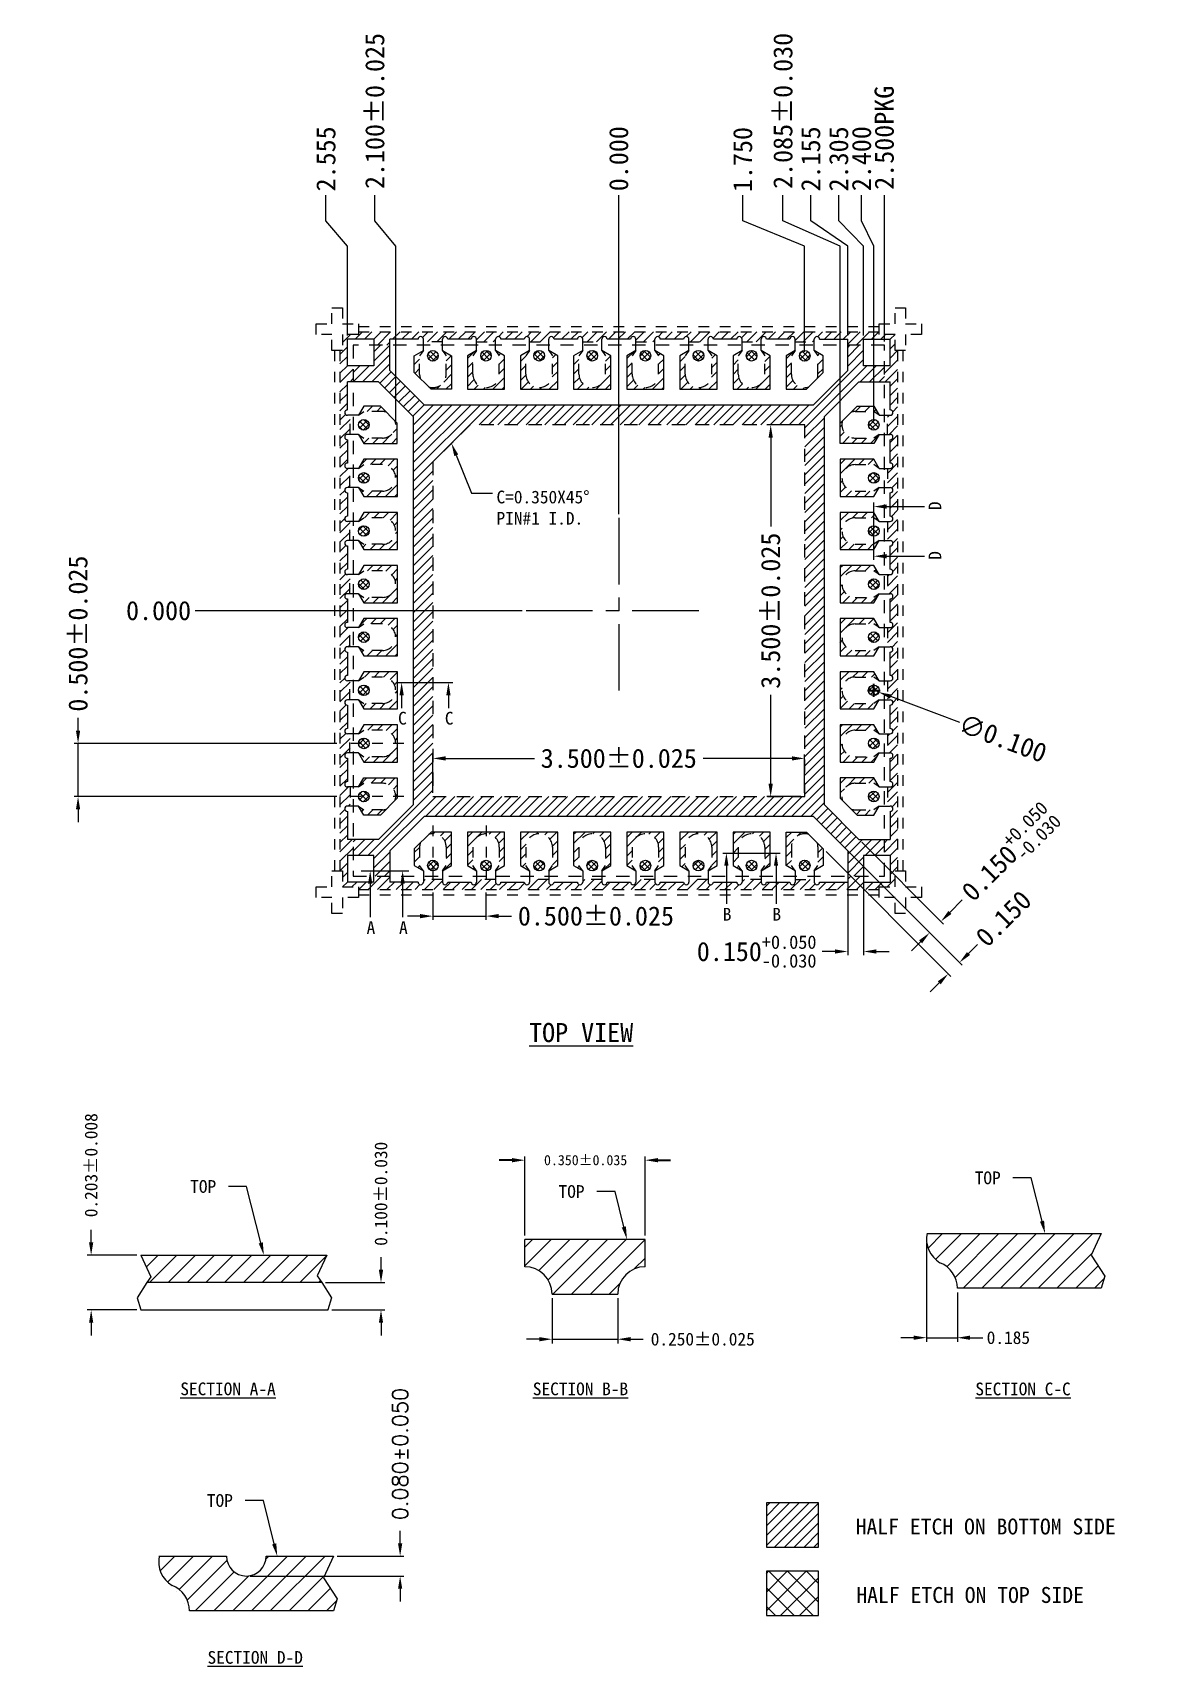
# Model space of a CAD drawing. Extents: x -5.5 to 5.1, y -9.9 to 5.4.
import ezdxf
from ezdxf.enums import TextEntityAlignment as Align

# ---------------------------------------------------------------- set-up
doc = ezdxf.new("R2010")
doc.units = 0
doc.header["$LTSCALE"] = 5
doc.header["$MEASUREMENT"] = 0
doc.header["$PDMODE"] = 3
for name, pattern in [('0', [0]), ('CENTER', [2, 1.25, -0.25, 0.25, -0.25]), ('HIDDEN', [0.375, 0.25, -0.125])]:
    doc.linetypes.add(name, pattern=pattern)
doc.layers.get('Defpoints').update_dxf_attribs({"linetype": 'CONTINUOUS'})
for name, color, linetype in [('1', 7, 'CONTINUOUS'), ('1D', 4, 'CONTINUOUS'), ('PKG', 2, 'CONTINUOUS'), ('标注', 4, '0')]:
    doc.layers.add(name, color=color, linetype=linetype)
doc.layers.add('center', color=1, linetype='CONTINUOUS', lineweight=18)
doc.layers.add('ETCH', color=4, linetype='CONTINUOUS', lineweight=15)
doc.styles.add('SIMPLEX', font='SIMPLEX')
doc.styles.add('宋体', font='SimSun.ttf')
doc.dimstyles.get("Standard").update_dxf_attribs({"dimscale": 0.12, "dimtxt": 1, "dimasz": 1, "dimexe": 0.3, "dimexo": 0.3, "dimgap": 0.3, "dimtad": 0, "dimdec": 3, "dimzin": 0, "dimdsep": 46, "dimtxsty": 'SIMPLEX', "dimcen": 0.5, "dimclrd": 256, "dimclre": 256, "dimclrt": 256, "dimadec": 0, "dimazin": 0, "dimtfac": 1, "dimtdec": 3, "dimtofl": 0, "dimtmove": 0, "dimatfit": 0, "dimfxl": 1, "dimtolj": 1, "dimtzin": 0, "dimlwd": -1, "dimlwe": -1, "dimarcsym": 0})

msp = doc.modelspace()

# ---------------------------------------------------------------- texts
at = {"layer": '标注', "lineweight": 5, "style": '宋体'}
for s, p in [('HALF ETCH ON BOTTOM SIDE', (4.6786, -8.6235, -0.0701)), ('HALF ETCH ON TOP SIDE', (4.3788, -9.2681, -0.0701))]:
    msp.add_text(s, height=0.15, dxfattribs=at).set_placement(p, align=Align.MIDDLE_RIGHT)
at = {"layer": '标注', "lineweight": 5, "insert": (-1.1514, 0.8082, -0.0582), "char_height": 0.12, "width": 1.497658, "attachment_point": 7, "style": '宋体'}
msp.add_mtext('\\A1;C=0.350X45°\\PPIN#1 I.D.', dxfattribs=at)
at = {"layer": '标注', "lineweight": 5, "char_height": 0.12, "attachment_point": 5, "rotation": 90, "style": '宋体'}
for s, insert in [('\\A1;D', (2.976, 0.9871, -0.0582)), ('\\A1;D', (2.976, 0.5197, -0.0582)), ('\\A1;0.203±0.008', (-4.9671, -5.2216, -0.0476)), ('0.100±0.030', (-2.2385, -5.4906, -0.0476))]:
    msp.add_mtext(s, dxfattribs=dict(at, insert=insert))
at = {"layer": '标注', "lineweight": 5, "attachment_point": 5, "style": '宋体'}
for s, insert, char_height in [('\\A1;C', (-2.0372, -1.0135, -0.0582), 0.12), ('\\A1;C', (-1.5968, -1.0135, -0.0582), 0.12), ('\\A1;B', (1.0197, -2.8584, -0.0582), 0.12), ('\\A1;B', (1.4871, -2.8584, -0.0582), 0.12), ('\\A1;A', (-2.3335, -2.984, -0.0582), 0.12), ('\\A1;A', (-2.0278, -2.984, -0.0582), 0.12), ('{\\LTOP VIEW}', (-0.3544, -3.9739, -0.0476), 0.18), ('TOP', (-3.9125, -5.4227, -0.0476), 0.12), ('TOP', (3.4728, -5.3414, -0.0476), 0.12), ('TOP', (-0.445, -5.4702, -0.0476), 0.12), ('\\A1;0.250±0.025', (0.7901, -6.8601, -0.0476), 0.12), ('\\A1;0.185', (3.6672, -6.8458, -0.0476), 0.12), ('{\\LSECTION A-A}', (-3.6789, -7.3285, -0.0476), 0.12), ('{\\LSECTION B-B}', (-0.3609, -7.3285, -0.0476), 0.12), ('{\\LSECTION C-C}', (3.8054, -7.3293, -0.0476), 0.12), ('TOP', (-3.7554, -8.3795, -0.0291), 0.12), ('{\\LSECTION D-D}', (-3.4228, -9.8569, -0.0291), 0.12)]:
    msp.add_mtext(s, dxfattribs=dict(at, insert=insert, char_height=char_height))

# ---------------------------------------------------------------- blocks, each defined once
blk = doc.blocks.new('*D0')
at = {"layer": 'Defpoints', "color": 0, "transparency": 16777216}
for p in [(-6625.991, -1052.995), (-6622.876, -1052.995), (-6622.004, -1052.995)]:
    blk.add_point(p, dxfattribs=at)
at = {"layer": '标注', "linetype": 'Continuous', "lineweight": 5, "transparency": 16777216}
blk.add_line((-6622.912, -1052.995), (-6625.991, -1052.995), dxfattribs=at)
at = {"layer": '标注', "lineweight": 5, "transparency": 16777216, "insert": (-6626.336, -1052.995), "char_height": 0.18, "attachment_point": 5, "style": '宋体'}
blk.add_mtext('\\A1;0.000', dxfattribs=at)
blk = doc.blocks.new('*D1')
at = {"layer": 'Defpoints', "color": 0, "transparency": 16777216}
for p in [(-6622.004, -1049.084), (-6622.004, -1052.122), (-6622.004, -1052.995)]:
    blk.add_point(p, dxfattribs=at)
at = {"layer": '标注', "linetype": 'Continuous', "lineweight": 5, "transparency": 16777216}
blk.add_line((-6622.004, -1052.086), (-6622.004, -1049.084), dxfattribs=at)
at = {"layer": '标注', "lineweight": 5, "transparency": 16777216, "insert": (-6622.004, -1048.739), "char_height": 0.18, "attachment_point": 5, "rotation": 90, "style": '宋体'}
blk.add_mtext('\\A1;0.000', dxfattribs=at)
blk = doc.blocks.new('*D3')
at = {"layer": 'Defpoints', "color": 0, "transparency": 16777216}
for p in [(-6619.504, -1049.084), (-6619.504, -1050.495), (-6622.004, -1052.995)]:
    blk.add_point(p, dxfattribs=at)
at = {"layer": '标注', "linetype": 'Continuous', "lineweight": 5, "transparency": 16777216}
blk.add_line((-6619.504, -1050.459), (-6619.504, -1049.084), dxfattribs=at)
at = {"layer": '标注', "lineweight": 5, "transparency": 16777216, "insert": (-6619.504, -1048.542), "char_height": 0.18, "attachment_point": 5, "rotation": 90, "style": '宋体'}
blk.add_mtext('\\A1;2.500PKG', dxfattribs=at)
blk = doc.blocks.new('*D9')
at = {"layer": 'Defpoints', "color": 0, "transparency": 16777216}
for p in [(-6620.458, -1049.084), (-6619.919, -1051.324), (-6622.004, -1052.995)]:
    blk.add_point(p, dxfattribs=at)
at = {"layer": '标注', "linetype": 'Continuous', "lineweight": 5, "transparency": 16777216}
for p, q in [((-6620.458, -1049.324), (-6620.458, -1049.084)), ((-6619.919, -1049.564), (-6620.458, -1049.324)), ((-6619.919, -1051.288), (-6619.919, -1049.564))]:
    blk.add_line(p, q, dxfattribs=at)
at = {"layer": '标注', "lineweight": 5, "transparency": 16777216, "insert": (-6620.458, -1048.289), "char_height": 0.18, "attachment_point": 5, "rotation": 90, "style": '宋体'}
blk.add_mtext('\\A1;2.085%%p0.030', dxfattribs=at)
blk = doc.blocks.new('*D12')
at = {"layer": 'Defpoints', "color": 0, "transparency": 16777216}
for p in [(-6620.196, -1049.084), (-6619.849, -1050.44), (-6622.004, -1052.995)]:
    blk.add_point(p, dxfattribs=at)
at = {"layer": '标注', "linetype": 'Continuous', "lineweight": 5, "transparency": 16777216}
for p, q in [((-6620.196, -1049.324), (-6620.196, -1049.084)), ((-6619.849, -1049.564), (-6620.196, -1049.324)), ((-6619.849, -1050.404), (-6619.849, -1049.564))]:
    blk.add_line(p, q, dxfattribs=at)
at = {"layer": '标注', "lineweight": 5, "transparency": 16777216, "insert": (-6620.196, -1048.741), "char_height": 0.18, "attachment_point": 5, "rotation": 90, "style": '宋体'}
blk.add_mtext('\\A1;2.155', dxfattribs=at)
blk = doc.blocks.new('*D13')
at = {"layer": 'Defpoints', "color": 0, "transparency": 16777216}
for p in [(-6619.933, -1049.084), (-6619.699, -1050.44), (-6622.004, -1052.995)]:
    blk.add_point(p, dxfattribs=at)
at = {"layer": '标注', "linetype": 'Continuous', "lineweight": 5, "transparency": 16777216}
for p, q in [((-6619.933, -1049.324), (-6619.933, -1049.084)), ((-6619.699, -1049.564), (-6619.933, -1049.324)), ((-6619.699, -1050.404), (-6619.699, -1049.564))]:
    blk.add_line(p, q, dxfattribs=at)
at = {"layer": '标注', "lineweight": 5, "transparency": 16777216, "insert": (-6619.933, -1048.741), "char_height": 0.18, "attachment_point": 5, "rotation": 90, "style": '宋体'}
blk.add_mtext('\\A1;2.305', dxfattribs=at)
blk = doc.blocks.new('*D18')
at = {"layer": 'Defpoints', "color": 0, "transparency": 16777216}
for p in [(-6620.837, -1049.084), (-6620.254, -1050.595), (-6622.004, -1052.995)]:
    blk.add_point(p, dxfattribs=at)
at = {"layer": '标注', "linetype": 'Continuous', "lineweight": 5, "transparency": 16777216}
for p, q in [((-6620.837, -1049.324), (-6620.837, -1049.084)), ((-6620.254, -1049.564), (-6620.837, -1049.324)), ((-6620.254, -1050.559), (-6620.254, -1049.564))]:
    blk.add_line(p, q, dxfattribs=at)
at = {"layer": '标注', "lineweight": 5, "transparency": 16777216, "insert": (-6620.837, -1048.747), "char_height": 0.18, "attachment_point": 5, "rotation": 90, "style": '宋体'}
blk.add_mtext('\\A1;1.750', dxfattribs=at)
blk = doc.blocks.new('*D19')
at = {"layer": 'Defpoints', "color": 0, "transparency": 16777216}
for p in [(-6619.718, -1049.084), (-6619.604, -1051.245), (-6622.004, -1052.995)]:
    blk.add_point(p, dxfattribs=at)
at = {"layer": '标注', "linetype": 'Continuous', "lineweight": 5, "transparency": 16777216}
for p, q in [((-6619.718, -1049.324), (-6619.718, -1049.084)), ((-6619.604, -1049.564), (-6619.718, -1049.324)), ((-6619.604, -1051.209), (-6619.604, -1049.564))]:
    blk.add_line(p, q, dxfattribs=at)
at = {"layer": '标注', "lineweight": 5, "transparency": 16777216, "insert": (-6619.718, -1048.739), "char_height": 0.18, "attachment_point": 5, "rotation": 90, "style": '宋体'}
blk.add_mtext('\\A1;2.400', dxfattribs=at)
blk = doc.blocks.new('*D22')
at = {"layer": 'Defpoints', "color": 0, "transparency": 16777216}
for p in [(-6619.743, -1055.15), (-6619.849, -1055.256), (-6618.971, -1055.921)]:
    blk.add_point(p, dxfattribs=at)
at = {"layer": '标注', "color": 1, "linetype": 'Continuous', "lineweight": 5, "transparency": 16777216}
for p, q in [((-6619.717, -1055.175), (-6618.946, -1055.946)), ((-6619.823, -1055.281), (-6619.052, -1056.053)), ((-6618.886, -1055.836), (-6618.77, -1055.719)), ((-6619.162, -1056.112), (-6619.247, -1056.197))]:
    blk.add_line(p, q, dxfattribs=at)
at = {"layer": '标注', "color": 1, "transparency": 16777216}
for points in [[(-6618.901, -1055.822), (-6618.872, -1055.85), (-6618.971, -1055.921)], [(-6619.148, -1056.126), (-6619.176, -1056.098), (-6619.077, -1056.027)]]:
    blk.add_solid(points, dxfattribs=at)
at = {"layer": '标注', "color": 1, "lineweight": 5, "transparency": 16777216, "insert": (-6618.333, -1055.283), "char_height": 0.18, "attachment_point": 5, "rotation": 45, "style": '宋体'}
blk.add_mtext('\\A1;0.150{\\H0.126000;\\S+0.050^ -0.030;}', dxfattribs=at)
blk = doc.blocks.new('*D23')
at = {"layer": 'Defpoints', "color": 0, "transparency": 16777216}
for p in [(-6619.973, -1055.132), (-6620.079, -1055.238), (-6618.796, -1056.308)]:
    blk.add_point(p, dxfattribs=at)
at = {"layer": '标注', "linetype": 'Continuous', "lineweight": 5, "transparency": 16777216}
for p, q in [((-6619.947, -1055.157), (-6618.771, -1056.334)), ((-6620.053, -1055.263), (-6618.877, -1056.44)), ((-6618.711, -1056.223), (-6618.627, -1056.138)), ((-6618.987, -1056.499), (-6619.072, -1056.584))]:
    blk.add_line(p, q, dxfattribs=at)
at = {"layer": '标注', "transparency": 16777216}
for points in [[(-6618.726, -1056.209), (-6618.697, -1056.237), (-6618.796, -1056.308)], [(-6618.973, -1056.513), (-6619.001, -1056.485), (-6618.902, -1056.414)]]:
    blk.add_solid(points, dxfattribs=at)
at = {"layer": '标注', "lineweight": 5, "transparency": 16777216, "insert": (-6618.382, -1055.894), "char_height": 0.18, "attachment_point": 5, "rotation": 45, "style": '宋体'}
blk.add_mtext('\\A1;0.150', dxfattribs=at)
blk = doc.blocks.new('*D24')
at = {"layer": 'Defpoints', "color": 0, "transparency": 16777216}
for p in [(-6619.65, -1053.727), (-6619.557, -1053.762)]:
    blk.add_point(p, dxfattribs=at)
at = {"layer": '标注', "linetype": 'Continuous', "transparency": 16777216}
for p, q in [((-6619.604, -1053.805), (-6619.604, -1053.685)), ((-6619.664, -1053.745), (-6619.544, -1053.745))]:
    blk.add_line(p, q, dxfattribs=at)
at = {"layer": '标注', "linetype": 'Continuous', "lineweight": 5, "transparency": 16777216}
blk.add_line((-6618.792, -1054.047), (-6619.444, -1053.804), dxfattribs=at)
at = {"layer": '标注', "transparency": 16777216}
blk.add_solid([(-6619.437, -1053.785), (-6619.451, -1053.823), (-6619.557, -1053.762)], dxfattribs=at)
at = {"layer": '标注', "lineweight": 5, "transparency": 16777216, "insert": (-6618.389, -1054.197), "char_height": 0.18, "attachment_point": 5, "rotation": 339.5645, "style": '宋体'}
blk.add_mtext('\\A1;∅0.100', dxfattribs=at)
blk = doc.blocks.new('*D25')
at = {"layer": 'Defpoints', "color": 0, "transparency": 16777216}
for p in [(-6620.254, -1051.245), (-6620.574, -1054.745), (-6620.254, -1054.745)]:
    blk.add_point(p, dxfattribs=at)
at = {"layer": '标注', "linetype": 'Continuous', "lineweight": 5, "transparency": 16777216}
for p, q in [((-6620.29, -1051.245), (-6620.61, -1051.245)), ((-6620.574, -1051.365), (-6620.574, -1052.202)), ((-6620.574, -1054.625), (-6620.574, -1053.787)), ((-6620.29, -1054.745), (-6620.61, -1054.745))]:
    blk.add_line(p, q, dxfattribs=at)
at = {"layer": '标注', "transparency": 16777216}
for points in [[(-6620.554, -1051.365), (-6620.594, -1051.365), (-6620.574, -1051.245)], [(-6620.594, -1054.625), (-6620.554, -1054.625), (-6620.574, -1054.745)]]:
    blk.add_solid(points, dxfattribs=at)
at = {"layer": '标注', "lineweight": 5, "transparency": 16777216, "insert": (-6620.574, -1052.995), "char_height": 0.18, "attachment_point": 5, "rotation": 90, "style": '宋体'}
blk.add_mtext('\\A1;3.500%%p0.025', dxfattribs=at)
blk = doc.blocks.new('*D26')
at = {"layer": 'Defpoints', "color": 0, "transparency": 16777216}
for p in [(-6620.254, -1054.386), (-6623.754, -1054.745), (-6620.254, -1054.745)]:
    blk.add_point(p, dxfattribs=at)
at = {"layer": '标注', "linetype": 'Continuous', "lineweight": 5, "transparency": 16777216}
for p, q in [((-6623.754, -1054.709), (-6623.754, -1054.35)), ((-6623.634, -1054.386), (-6622.796, -1054.386)), ((-6620.374, -1054.386), (-6621.211, -1054.386)), ((-6620.254, -1054.709), (-6620.254, -1054.35))]:
    blk.add_line(p, q, dxfattribs=at)
at = {"layer": '标注', "transparency": 16777216}
for points in [[(-6623.634, -1054.366), (-6623.634, -1054.406), (-6623.754, -1054.386)], [(-6620.374, -1054.406), (-6620.374, -1054.366), (-6620.254, -1054.386)]]:
    blk.add_solid(points, dxfattribs=at)
at = {"layer": '标注', "lineweight": 5, "transparency": 16777216, "insert": (-6622.004, -1054.386), "char_height": 0.18, "attachment_point": 5, "style": '宋体'}
blk.add_mtext('\\A1;3.500%%p0.025', dxfattribs=at)
blk = doc.blocks.new('*D27')
at = {"layer": 'Defpoints', "color": 0, "transparency": 16777216}
for p in [(-6623.754, -1055.612), (-6623.254, -1055.612), (-6623.254, -1055.871)]:
    blk.add_point(p, dxfattribs=at)
at = {"layer": '标注', "linetype": 'Continuous', "lineweight": 5, "transparency": 16777216}
for p, q in [((-6623.754, -1055.648), (-6623.754, -1055.907)), ((-6623.254, -1055.648), (-6623.254, -1055.907)), ((-6623.874, -1055.871), (-6623.994, -1055.871)), ((-6623.754, -1055.871), (-6623.254, -1055.871)), ((-6623.134, -1055.871), (-6623.014, -1055.871))]:
    blk.add_line(p, q, dxfattribs=at)
at = {"layer": '标注', "transparency": 16777216}
for points in [[(-6623.874, -1055.891), (-6623.874, -1055.851), (-6623.754, -1055.871)], [(-6623.134, -1055.851), (-6623.134, -1055.891), (-6623.254, -1055.871)]]:
    blk.add_solid(points, dxfattribs=at)
at = {"layer": '标注', "lineweight": 5, "transparency": 16777216, "insert": (-6622.219, -1055.871), "char_height": 0.18, "attachment_point": 5, "style": '宋体'}
blk.add_mtext('\\A1;0.500%%p0.025', dxfattribs=at)
blk = doc.blocks.new('*D28')
at = {"layer": 'Defpoints', "color": 0, "transparency": 16777216}
for p in [(-6627.094, -1054.245), (-6624.621, -1054.245), (-6624.621, -1054.745)]:
    blk.add_point(p, dxfattribs=at)
at = {"layer": '标注', "linetype": 'Continuous', "lineweight": 5, "transparency": 16777216}
for p, q in [((-6627.094, -1054.125), (-6627.094, -1054.005)), ((-6624.657, -1054.245), (-6627.13, -1054.245)), ((-6627.094, -1054.745), (-6627.094, -1054.245)), ((-6624.657, -1054.745), (-6627.13, -1054.745)), ((-6627.094, -1054.865), (-6627.094, -1054.985))]:
    blk.add_line(p, q, dxfattribs=at)
at = {"layer": '标注', "transparency": 16777216}
for points in [[(-6627.114, -1054.125), (-6627.074, -1054.125), (-6627.094, -1054.245)], [(-6627.074, -1054.865), (-6627.114, -1054.865), (-6627.094, -1054.745)]]:
    blk.add_solid(points, dxfattribs=at)
at = {"layer": '标注', "lineweight": 5, "transparency": 16777216, "insert": (-6627.094, -1053.211), "char_height": 0.18, "attachment_point": 5, "rotation": 90, "style": '宋体'}
blk.add_mtext('\\A1;0.500%%p0.025', dxfattribs=at)
blk = doc.blocks.new('*D29')
at = {"layer": 'Defpoints', "color": 0, "transparency": 16777216}
for p in [(-6624.69, -1061.898), (-6624.062, -1061.898), (-6625.51, -1062.085)]:
    blk.add_point(p, dxfattribs=at)
at = {"layer": '标注', "linetype": 'Continuous', "lineweight": 5, "transparency": 16777216}
for p, q in [((-6624.062, -1061.778), (-6624.062, -1061.658)), ((-6624.654, -1061.898), (-6624.026, -1061.898)), ((-6625.474, -1062.085), (-6624.026, -1062.085)), ((-6624.062, -1062.205), (-6624.062, -1062.325))]:
    blk.add_line(p, q, dxfattribs=at)
at = {"layer": '标注', "transparency": 16777216}
for points in [[(-6624.082, -1061.778), (-6624.042, -1061.778), (-6624.062, -1061.898)], [(-6624.042, -1062.205), (-6624.082, -1062.205), (-6624.062, -1062.085)]]:
    blk.add_solid(points, dxfattribs=at)
at = {"layer": '标注', "lineweight": 5, "transparency": 16777216, "insert": (-6624.062, -1060.936), "char_height": 0.144, "attachment_point": 5, "rotation": 90, "style": 'SIMPLEX'}
blk.add_mtext('\\A1;0.080%%P0.050', dxfattribs=at)
blk = doc.blocks.new('*D31')
at = {"layer": 'Defpoints', "color": 0, "transparency": 16777216}
for p in [(-6624.76, -1049.084), (-6624.559, -1050.44), (-6622.004, -1052.995)]:
    blk.add_point(p, dxfattribs=at)
at = {"layer": '标注', "linetype": 'Continuous', "lineweight": 5, "transparency": 16777216}
for p, q in [((-6624.76, -1049.324), (-6624.76, -1049.084)), ((-6624.559, -1049.564), (-6624.76, -1049.324)), ((-6624.559, -1050.404), (-6624.559, -1049.564))]:
    blk.add_line(p, q, dxfattribs=at)
at = {"layer": '标注', "lineweight": 5, "transparency": 16777216, "insert": (-6624.76, -1048.741), "char_height": 0.18, "attachment_point": 5, "rotation": 90, "style": '宋体'}
blk.add_mtext('\\A1;2.555', dxfattribs=at)
blk = doc.blocks.new('*D32')
at = {"layer": 'Defpoints', "color": 0, "transparency": 16777216}
for p in [(-6624.3, -1049.084), (-6624.104, -1051.245), (-6622.004, -1052.995)]:
    blk.add_point(p, dxfattribs=at)
at = {"layer": '标注', "linetype": 'Continuous', "lineweight": 5, "transparency": 16777216}
for p, q in [((-6624.3, -1049.324), (-6624.3, -1049.084)), ((-6624.104, -1049.564), (-6624.3, -1049.324)), ((-6624.104, -1051.209), (-6624.104, -1049.564))]:
    blk.add_line(p, q, dxfattribs=at)
at = {"layer": '标注', "lineweight": 5, "transparency": 16777216, "insert": (-6624.3, -1048.29), "char_height": 0.18, "attachment_point": 5, "rotation": 90, "style": '宋体'}
blk.add_mtext('\\A1;2.100%%p0.025', dxfattribs=at)
blk = doc.blocks.new('*D34')
at = {"layer": 'Defpoints', "color": 0, "transparency": 16777216}
for p in [(-6621.756, -1058.169), (-6622.889, -1058.914), (-6621.756, -1058.914)]:
    blk.add_point(p, dxfattribs=at)
at = {"layer": '标注', "color": 1, "linetype": 'Continuous', "lineweight": 5, "transparency": 16777216}
for p, q in [((-6622.889, -1058.878), (-6622.889, -1058.133)), ((-6621.756, -1058.878), (-6621.756, -1058.133))]:
    blk.add_line(p, q, dxfattribs=at)
at = {"layer": '标注', "color": 1, "linetype": 'Continuous', "transparency": 16777216}
for p, q in [((-6623.009, -1058.169), (-6623.129, -1058.169)), ((-6621.636, -1058.169), (-6621.516, -1058.169))]:
    blk.add_line(p, q, dxfattribs=at)
at = {"layer": '标注', "color": 1, "transparency": 16777216}
for points in [[(-6623.009, -1058.189), (-6623.009, -1058.149), (-6622.889, -1058.169)], [(-6621.636, -1058.149), (-6621.636, -1058.189), (-6621.756, -1058.169)]]:
    blk.add_solid(points, dxfattribs=at)
at = {"layer": '标注', "color": 1, "lineweight": 5, "transparency": 16777216, "insert": (-6622.316, -1058.169), "char_height": 0.096, "attachment_point": 5, "style": '宋体'}
blk.add_mtext('\\A1;0.350%%p0.035', dxfattribs=at)
blk = doc.blocks.new('*U36')
at = {"layer": '1', "lineweight": 5}
for p, q in [((-0.09, -0.118), (-0.09, -0.223)), ((0.09, -0.118), (0.09, -0.223))]:
    blk.add_line(p, q, dxfattribs=at)
for points in [[(0.175, -0.068), (0.175, 0.248), (-0.175, 0.248), (-0.175, -0.068)], [(-0.175, -0.068), (-0.09, -0.118)], [(0.09, -0.118), (0.175, -0.068)]]:
    blk.add_lwpolyline(points, dxfattribs=at)
blk.add_circle((0, -0.068), 0.05, dxfattribs=at)
for centre in [(-0.115, -0.223), (0.115, -0.223)]:
    blk.add_arc(centre, 0.025, 180, 0, dxfattribs=at)
at = {"layer": '1D', "linetype": 'HIDDEN', "lineweight": 5, "ltscale": 0.02}
for p, q in [((-0.125, 0.107), (-0.125, -0.068)), ((0.125, 0.107), (0.125, -0.068)), ((-0.09, -0.118), (-0.125, -0.068)), ((0.09, -0.118), (0.125, -0.068)), ((0.09, -0.198), (-0.09, -0.198))]:
    blk.add_line(p, q, dxfattribs=at)
blk.add_arc((0, 0.107), 0.125, 0, 180, dxfattribs=at)
blk = doc.blocks.new('*U35')
at = {"layer": 'ETCH', "color": 0, "linetype": 'ByBlock', "lineweight": -2}
for p in [(0, 0), (0.5, 0), (1, 0), (1.5, 0), (2, 0), (2.5, 0)]:
    blk.add_blockref('*U36', p, dxfattribs=at)
blk = doc.blocks.new('*U38')
at = {"layer": '1', "lineweight": 5}
blk.add_line((-0.11, 0), (0.11, 0), dxfattribs=at)
blk = doc.blocks.new('*U37')
at = {"layer": 'ETCH', "color": 0, "linetype": 'ByBlock', "lineweight": -2}
for p in [(0, 0), (0.5, 0), (1, 0), (1.5, 0), (2, 0), (2.5, 0), (3, 0)]:
    blk.add_blockref('*U38', p, dxfattribs=at)
blk = doc.blocks.new('*U40')
at = {"layer": '1', "lineweight": 5}
for p, q in [((-0.09, -0.118), (-0.09, -0.223)), ((0.09, -0.118), (0.09, -0.223))]:
    blk.add_line(p, q, dxfattribs=at)
for points in [[(0.175, -0.068), (0.175, 0.248), (-0.175, 0.248), (-0.175, -0.068)], [(-0.175, -0.068), (-0.09, -0.118)], [(0.09, -0.118), (0.175, -0.068)]]:
    blk.add_lwpolyline(points, dxfattribs=at)
blk.add_circle((0, -0.068), 0.05, dxfattribs=at)
for centre in [(-0.115, -0.223), (0.115, -0.223)]:
    blk.add_arc(centre, 0.025, 180, 0, dxfattribs=at)
at = {"layer": '1D', "linetype": 'HIDDEN', "lineweight": 5, "ltscale": 0.02}
for p, q in [((-0.125, 0.107), (-0.125, -0.068)), ((0.125, 0.107), (0.125, -0.068)), ((-0.09, -0.118), (-0.125, -0.068)), ((0.09, -0.118), (0.125, -0.068)), ((0.09, -0.198), (-0.09, -0.198))]:
    blk.add_line(p, q, dxfattribs=at)
blk.add_arc((0, 0.107), 0.125, 0, 180, dxfattribs=at)
blk = doc.blocks.new('*U39')
at = {"layer": 'ETCH', "color": 0, "linetype": 'ByBlock', "lineweight": -2}
for p in [(0, 0), (0.5, 0), (1, 0), (1.5, 0), (2, 0), (2.5, 0)]:
    blk.add_blockref('*U40', p, dxfattribs=at)
blk = doc.blocks.new('*U42')
at = {"layer": '1', "lineweight": 5}
blk.add_line((-0.11, 0), (0.11, 0), dxfattribs=at)
blk = doc.blocks.new('*U41')
at = {"layer": 'ETCH', "color": 0, "linetype": 'ByBlock', "lineweight": -2}
for p in [(0, 0), (0.5, 0), (1, 0), (1.5, 0), (2, 0), (2.5, 0), (3, 0)]:
    blk.add_blockref('*U42', p, dxfattribs=at)
blk = doc.blocks.new('*U44')
at = {"layer": '1', "lineweight": 5}
for p, q in [((-0.09, -0.118), (-0.09, -0.223)), ((0.09, -0.118), (0.09, -0.223))]:
    blk.add_line(p, q, dxfattribs=at)
for points in [[(0.175, -0.068), (0.175, 0.248), (-0.175, 0.248), (-0.175, -0.068)], [(-0.175, -0.068), (-0.09, -0.118)], [(0.09, -0.118), (0.175, -0.068)]]:
    blk.add_lwpolyline(points, dxfattribs=at)
blk.add_circle((0, -0.068), 0.05, dxfattribs=at)
for centre in [(-0.115, -0.223), (0.115, -0.223)]:
    blk.add_arc(centre, 0.025, 180, 0, dxfattribs=at)
at = {"layer": '1D', "linetype": 'HIDDEN', "lineweight": 5, "ltscale": 0.02}
for p, q in [((-0.125, 0.107), (-0.125, -0.068)), ((0.125, 0.107), (0.125, -0.068)), ((-0.09, -0.118), (-0.125, -0.068)), ((0.09, -0.118), (0.125, -0.068)), ((0.09, -0.198), (-0.09, -0.198))]:
    blk.add_line(p, q, dxfattribs=at)
blk.add_arc((0, 0.107), 0.125, 0, 180, dxfattribs=at)
blk = doc.blocks.new('*U43')
at = {"layer": 'ETCH', "color": 0, "linetype": 'ByBlock', "lineweight": -2}
for p in [(0, 0), (0.5, 0), (1, 0), (1.5, 0), (2, 0), (2.5, 0)]:
    blk.add_blockref('*U44', p, dxfattribs=at)
blk = doc.blocks.new('*U46')
at = {"layer": '1', "lineweight": 5}
blk.add_line((-0.11, 0), (0.11, 0), dxfattribs=at)
blk = doc.blocks.new('*U45')
at = {"layer": 'ETCH', "color": 0, "linetype": 'ByBlock', "lineweight": -2}
for p in [(0, 0), (0.5, 0), (1, 0), (1.5, 0), (2, 0), (2.5, 0), (3, 0)]:
    blk.add_blockref('*U46', p, dxfattribs=at)
blk = doc.blocks.new('*U48')
at = {"layer": '1', "lineweight": 5}
for p, q in [((-0.09, -0.118), (-0.09, -0.223)), ((0.09, -0.118), (0.09, -0.223))]:
    blk.add_line(p, q, dxfattribs=at)
for points in [[(0.175, -0.068), (0.175, 0.248), (-0.175, 0.248), (-0.175, -0.068)], [(-0.175, -0.068), (-0.09, -0.118)], [(0.09, -0.118), (0.175, -0.068)]]:
    blk.add_lwpolyline(points, dxfattribs=at)
blk.add_circle((0, -0.068), 0.05, dxfattribs=at)
for centre in [(-0.115, -0.223), (0.115, -0.223)]:
    blk.add_arc(centre, 0.025, 180, 0, dxfattribs=at)
at = {"layer": '1D', "linetype": 'HIDDEN', "lineweight": 5, "ltscale": 0.02}
for p, q in [((-0.125, 0.107), (-0.125, -0.068)), ((0.125, 0.107), (0.125, -0.068)), ((-0.09, -0.118), (-0.125, -0.068)), ((0.09, -0.118), (0.125, -0.068)), ((0.09, -0.198), (-0.09, -0.198))]:
    blk.add_line(p, q, dxfattribs=at)
blk.add_arc((0, 0.107), 0.125, 0, 180, dxfattribs=at)
blk = doc.blocks.new('*U47')
at = {"layer": 'ETCH', "color": 0, "linetype": 'ByBlock', "lineweight": -2}
for p in [(0, 0), (0.5, 0), (1, 0), (1.5, 0), (2, 0), (2.5, 0)]:
    blk.add_blockref('*U48', p, dxfattribs=at)
blk = doc.blocks.new('*U50')
at = {"layer": '1', "lineweight": 5}
blk.add_line((-0.11, 0), (0.11, 0), dxfattribs=at)
blk = doc.blocks.new('*U49')
at = {"layer": 'ETCH', "color": 0, "linetype": 'ByBlock', "lineweight": -2}
for p in [(0, 0), (0.5, 0), (1, 0), (1.5, 0), (2, 0), (2.5, 0), (3, 0)]:
    blk.add_blockref('*U50', p, dxfattribs=at)
blk = doc.blocks.new('*D51')
at = {"layer": 'Defpoints', "color": 0, "transparency": 16777216}
for p in [(-6619.849, -1055.444), (-6619.699, -1055.444), (-6619.699, -1056.204)]:
    blk.add_point(p, dxfattribs=at)
at = {"layer": '标注', "color": 1, "linetype": 'Continuous', "lineweight": 5, "transparency": 16777216}
for p, q in [((-6619.849, -1055.48), (-6619.849, -1056.24)), ((-6619.699, -1055.48), (-6619.699, -1056.24)), ((-6619.969, -1056.204), (-6620.089, -1056.204)), ((-6619.579, -1056.204), (-6619.459, -1056.204))]:
    blk.add_line(p, q, dxfattribs=at)
at = {"layer": '标注', "color": 1, "transparency": 16777216}
for points in [[(-6619.969, -1056.224), (-6619.969, -1056.184), (-6619.849, -1056.204)], [(-6619.579, -1056.184), (-6619.579, -1056.224), (-6619.699, -1056.204)]]:
    blk.add_solid(points, dxfattribs=at)
at = {"layer": '标注', "color": 1, "lineweight": 5, "transparency": 16777216, "insert": (-6620.706, -1056.204), "char_height": 0.18, "attachment_point": 5, "style": '宋体'}
blk.add_mtext('\\A1;0.150{\\H0.126000;\\S+0.050^ -0.030;}', dxfattribs=at)

# ---------------------------------------------------------------- dimensions: what is measured, and where the dimension line sits
at = {"layer": '标注', "lineweight": 5}
for feature_location, offset, dtype, origin, override, picture, middle, set_off in [((-2.1, 1.75, -0.0582), (-0.1967, 2.1609), 1, (0, 0), {"dimtxt": 1.5, "dimtxsty": '宋体', "dimtol": 1, "dimtp": 0.025, "dimtm": 0.025, "dimtfillclr": 256, "dimlwe": 5, "dimarcsym": 2}, '*D32', (-2.2967, 4.7046, -0.0582), (6622.0036, 1052.9948, -0.0582)), ((2.085, 1.6709, -0.0582), (-0.5393, 2.24), 1, (0, 0, -0.0582), {"dimtxt": 1.5, "dimtxsty": '宋体', "dimtol": 1, "dimtp": 0.03, "dimtm": 0.03, "dimtfillclr": 256, "dimlwe": 5, "dimarcsym": 2}, '*D9', (1.5457, 4.7061, -0.0291), (6622.0036, 1052.9948, -0.0291)), ((-2.555, 2.555), (-0.2011, 1.3559), 1, (0, 0, -0.0582), {"dimtxt": 1.5, "dimtxsty": '宋体', "dimtfillclr": 256, "dimlwe": 5, "dimarcsym": 2}, '*D31', (-2.7561, 4.2541), (6622.0036, 1052.9948)), ((0, 0.8727665012, -0.0581960921), (0, 3.0381199037), 1, (0, 0, -0.0581960921), {"dimtxt": 1.5, "dimtxsty": '宋体', "dimtfillclr": 256, "dimlwe": 5, "dimarcsym": 2}, '*D1', (0, 4.256104282, -0.0581960921), (6622.0035721841, 1052.9947808331, -0.0581960921)), ((2.4, 1.75, -0.0582), (-0.1149, 2.1609), 1, (0, 0, -0.0582), {"dimtxt": 1.5, "dimtxsty": '宋体', "dimtfillclr": 256, "dimlwe": 5, "dimarcsym": 2}, '*D19', (2.2851, 4.2556, -0.0291), (6622.0036, 1052.9948, -0.0291)), ((2.155, 2.555, -0.0582), (-0.3478, 1.3559), 1, (0, 0, -0.0582), {"dimtxt": 1.5, "dimtxsty": '宋体', "dimtfillclr": 256, "dimlwe": 5, "dimarcsym": 2}, '*D12', (1.8072, 4.2541, -0.0291), (6622.0036, 1052.9948, -0.0291)), ((2.305, 2.555, -0.0582), (-0.2347, 1.3559), 1, (0, 0, -0.0582), {"dimtxt": 1.5, "dimtxsty": '宋体', "dimtfillclr": 256, "dimlwe": 5, "dimarcsym": 2}, '*D13', (2.0703, 4.2541, -0.0291), (6622.0036, 1052.9948, -0.0291)), ((1.75, 2.4, -0.0582), (-0.5832, 1.5109), 1, (0, 0, -0.0582), {"dimtxt": 1.5, "dimtxsty": '宋体', "dimtfillclr": 256, "dimlwe": 5, "dimarcsym": 2}, '*D18', (1.1668, 4.2476, -0.0291), (6622.0036, 1052.9948, -0.0291)), ((-0.8727665012, 0, -0.0581960921), (-3.1148814562, 0), 0, (0, 0, -0.0581960921), {"dimtxt": 1.5, "dimtxsty": '宋体', "dimtfillclr": 256, "dimlwe": 5, "dimarcsym": 2}, '*D0', (-4.3328658345, 0, -0.0581960921), (6622.0035721841, 1052.9947808331, -0.0581960921))]:
    dim = msp.add_ordinate_dim(feature_location=feature_location, offset=offset, dtype=dtype, origin=origin, dimstyle='Standard', override=override, dxfattribs=at)
    dim.commit()
    dim.dimension.update_dxf_attribs({"geometry": picture, "text_midpoint": middle, "insert": set_off})
dim = msp.add_ordinate_dim(feature_location=(2.5, 2.5, -0.0582), offset=(0, 1.4109), dtype=1, origin=(0, 0, -0.0582), text='<>PKG', dimstyle='Standard', override={"dimtxt": 1.5, "dimtxsty": '宋体', "dimtfillclr": 256, "dimlwe": 5, "dimarcsym": 2}, dxfattribs=at)
dim.commit()
dim.dimension.update_dxf_attribs({"geometry": '*D3', "text_midpoint": (2.5, 4.4527, -0.0582), "insert": (6622.0036, 1052.9948, -0.0582)})
for base, p1, p2, angle, override, picture, middle, dimtype in [((1.4299, -1.75, -0.0582), (1.75, 1.75, -0.0582), (1.75, -1.75, -0.0582), 90, {"dimtxt": 1.5, "dimtxsty": '宋体', "dimtol": 1, "dimtp": 0.025, "dimtm": 0.025, "dimtfillclr": 256, "dimlwd": 5, "dimlwe": 5, "dimarcsym": 2}, '*D25', (1.4299, 0, -0.0582), 128), ((3.0323, -2.9263, -0.0582), (2.155, -2.2611, -0.0582), (2.2611, -2.155, -0.0582), 45, {"dimtxt": 1.5, "dimtxsty": '宋体', "dimclrd": 1, "dimclre": 1, "dimclrt": 1, "dimtol": 1, "dimtp": 0.05, "dimtm": 0.03, "dimtfac": 0.7, "dimtfillclr": 256, "dimlwd": 5, "dimlwe": 5, "dimarcsym": 2}, '*D22', (3.6705, -2.2881, -0.0582), 129), ((3.2073, -3.3134, -0.0582), (1.925, -2.2432, -0.0582), (2.0311, -2.1371, -0.0582), 45, {"dimtxt": 1.5, "dimtxsty": '宋体', "dimtfillclr": 256, "dimlwd": 5, "dimlwe": 5, "dimarcsym": 2}, '*D23', (3.6211, -2.8996, -0.0582), 129)]:
    dim = msp.add_linear_dim(base=base, p1=p1, p2=p2, angle=angle, dimstyle='Standard', override=override, dxfattribs=at)
    dim.commit()
    dim.dimension.update_dxf_attribs({"geometry": picture, "text_midpoint": middle, "dimtype": dimtype, "insert": (6622.0036, 1052.9948, -0.0582)})
dim = msp.add_linear_dim(base=(-5.0901, -1.25, -0.0582), p1=(-2.6174, -1.75, -0.0582), p2=(-2.6174, -1.25, -0.0582), angle=90, dimstyle='Standard', override={"dimtxt": 1.5, "dimtxsty": '宋体', "dimtol": 1, "dimtp": 0.025, "dimtm": 0.025, "dimtofl": 1, "dimtfillclr": 256, "dimlwd": 5, "dimlwe": 5, "dimarcsym": 2}, dxfattribs=at)
dim.commit()
dim.dimension.update_dxf_attribs({"geometry": '*D28', "text_midpoint": (-5.0901, -0.2158, -0.0582), "insert": (6622.0036, 1052.9948, -0.0582)})
dim = msp.add_diameter_dim_2p(p1=(2.3531, -0.7325, -0.0582), p2=(2.4469, -0.7675, -0.0582), dimstyle='Standard', override={"dimtxt": 1.5, "dimtxsty": '宋体', "dimtfillclr": 256, "dimlwd": 5, "dimarcsym": 2}, dxfattribs=at)
dim.commit()
dim.dimension.update_dxf_attribs({"geometry": '*D24', "text_midpoint": (3.6147, -1.2026, -0.0582), "dimtype": 131, "insert": (6622.0036, 1052.9948, -0.0582)})
for base, p1, p2, override, picture, middle, set_off in [((1.75, -1.3916, -0.0582), (-1.75, -1.75, -0.0582), (1.75, -1.75, -0.0582), {"dimtxt": 1.5, "dimtxsty": '宋体', "dimtol": 1, "dimtp": 0.025, "dimtm": 0.025, "dimtfillclr": 256, "dimlwd": 5, "dimlwe": 5, "dimarcsym": 2}, '*D26', (0, -1.3916, -0.0582), (6622.0036, 1052.9948, -0.0582)), ((2.305, -3.2091), (2.155, -2.4492, -0.0582), (2.305, -2.4492, -0.0582), {"dimtxt": 1.5, "dimgap": 0.3, "dimtxsty": '宋体', "dimclrd": 1, "dimclre": 1, "dimclrt": 1, "dimtol": 1, "dimlim": 0, "dimtp": 0.05, "dimtm": 0.03, "dimtfac": 0.7, "dimtfillclr": 256, "dimlwd": 5, "dimlwe": 5, "dimarcsym": 2}, '*D51', (1.2975, -3.2091), (6622.0036, 1052.9948))]:
    dim = msp.add_linear_dim(base=base, p1=p1, p2=p2, dimstyle='Standard', override=override, dxfattribs=at)
    dim.commit()
    dim.dimension.update_dxf_attribs({"geometry": picture, "text_midpoint": middle, "dimtype": 128, "insert": set_off})
dim = msp.add_linear_dim(base=(-1.25, -2.8767, -0.0582), p1=(-1.75, -2.6174, -0.0582), p2=(-1.25, -2.6174, -0.0582), dimstyle='Standard', override={"dimtxt": 1.5, "dimtxsty": '宋体', "dimtol": 1, "dimtp": 0.025, "dimtm": 0.025, "dimtofl": 1, "dimtfillclr": 256, "dimlwd": 5, "dimlwe": 5, "dimarcsym": 2}, dxfattribs=at)
dim.commit()
dim.dimension.update_dxf_attribs({"geometry": '*D27', "text_midpoint": (-0.2158, -2.8767, -0.0582), "insert": (6622.0036, 1052.9948, -0.0582)})
at = {"layer": '标注', "color": 1, "lineweight": 5}
dim = msp.add_linear_dim(base=(0.2477, -5.1742), p1=(-0.8856, -5.9195, -0.0476), p2=(0.2477, -5.9195, -0.0476), dimstyle='Standard', override={"dimtxt": 0.8, "dimlfac": 0.309, "dimpost": '', "dimtxsty": '宋体', "dimclrd": 1, "dimclre": 1, "dimclrt": 1, "dimtol": 1, "dimtp": 0.035, "dimtm": 0.035, "dimtfillclr": 256, "dimlwe": 5, "dimarcsym": 2}, dxfattribs=at)
dim.commit()
dim.dimension.update_dxf_attribs({"geometry": '*D34', "text_midpoint": (-0.3125, -5.1742), "dimtype": 128, "insert": (6622.0036, 1052.9948)})
at = {"layer": '标注', "lineweight": 5}
dim = msp.add_linear_dim(base=(-2.0581, -8.903, -0.0291), p1=(-3.5063, -9.09, -0.0291), p2=(-2.6863, -8.903, -0.0291), angle=90, text='0.080%%P0.050', dimstyle='Standard', override={"dimtxt": 1.2, "dimtxsty": 'SIMPLEX', "dimtfillclr": 256, "dimlwd": 5, "dimlwe": 5, "dimarcsym": 2}, dxfattribs=at)
dim.commit()
dim.dimension.update_dxf_attribs({"geometry": '*D29', "text_midpoint": (-2.0581, -7.9413, -0.0291), "insert": (6622.0036, 1052.9948, -0.0291)})

# ---------------------------------------------------------------- hatches: boundary and pattern name
at = {"layer": 'ETCH'}
h = msp.add_hatch(dxfattribs=at)
h.set_pattern_fill('ANSI31', color=256, scale=0.5)
h.paths.add_polyline_path([(-2.625, -2.45), (-2.6, -2.45), (-2.6, -2.6), (-2.45, -2.6), (-2.45, -2.625), (2.45, -2.625), (2.45, -2.6), (2.6, -2.6), (2.6, -2.45), (2.625, -2.45), (2.625, 2.45), (2.6, 2.45), (2.6, 2.6), (2.45, 2.6), (2.45, 2.625), (-2.45, 2.625), (-2.45, 2.6), (-2.6, 2.6), (-2.6, 2.45), (-2.625, 2.45)])
h.paths.add_polyline_path([(-2.555, -1.84, 1), (-2.555, -1.89), (-2.555, -2.155), (-2.5, -2.155), (-2.5, -2.305), (-2.555, -2.305), (-2.555, -2.555), (-2.305, -2.555), (-2.305, -2.5), (-2.155, -2.5), (-2.155, -2.555), (-1.89, -2.555, 1), (-1.84, -2.555), (-1.84, -2.53), (-1.66, -2.53), (-1.66, -2.555, 1), (-1.61, -2.555), (-1.39, -2.555, 1), (-1.34, -2.555), (-1.34, -2.53), (-1.16, -2.53), (-1.16, -2.555, 1), (-1.11, -2.555), (-0.89, -2.555, 1), (-0.84, -2.555), (-0.84, -2.53), (-0.66, -2.53), (-0.66, -2.555, 1), (-0.61, -2.555), (-0.39, -2.555, 1), (-0.34, -2.555), (-0.34, -2.53), (-0.16, -2.53), (-0.16, -2.555, 1), (-0.11, -2.555), (0.11, -2.555, 1), (0.16, -2.555), (0.16, -2.53), (0.34, -2.53), (0.34, -2.555, 1), (0.39, -2.555), (0.61, -2.555, 1), (0.66, -2.555), (0.66, -2.53), (0.84, -2.53), (0.84, -2.555, 1), (0.89, -2.555), (1.11, -2.555, 1), (1.16, -2.555), (1.16, -2.53), (1.34, -2.53), (1.34, -2.555, 1), (1.39, -2.555), (1.61, -2.555, 1), (1.66, -2.555), (1.66, -2.53), (1.84, -2.53), (1.84, -2.555, 1), (1.89, -2.555), (2.155, -2.555), (2.155, -2.5), (2.305, -2.5), (2.305, -2.555), (2.555, -2.555), (2.555, -2.305), (2.5, -2.305), (2.5, -2.155), (2.555, -2.155), (2.555, -1.89, 1), (2.555, -1.84), (2.53, -1.84), (2.53, -1.66), (2.555, -1.66, 1), (2.555, -1.61), (2.555, -1.39, 1), (2.555, -1.34), (2.53, -1.34), (2.53, -1.16), (2.555, -1.16, 1), (2.555, -1.11), (2.555, -0.89, 1), (2.555, -0.84), (2.53, -0.84), (2.53, -0.66), (2.555, -0.66, 1), (2.555, -0.61), (2.555, -0.39, 1), (2.555, -0.34), (2.53, -0.34), (2.53, -0.16), (2.555, -0.16, 1), (2.555, -0.11), (2.555, 0.11, 1), (2.555, 0.16), (2.53, 0.16), (2.53, 0.34), (2.555, 0.34, 1), (2.555, 0.39), (2.555, 0.61, 1), (2.555, 0.66), (2.53, 0.66), (2.53, 0.84), (2.555, 0.84, 1), (2.555, 0.89), (2.555, 1.11, 1), (2.555, 1.16), (2.53, 1.16), (2.53, 1.34), (2.555, 1.34, 1), (2.555, 1.39), (2.555, 1.61, 1), (2.555, 1.66), (2.53, 1.66), (2.53, 1.84), (2.555, 1.84, 1), (2.555, 1.89), (2.555, 2.155), (2.5, 2.155), (2.5, 2.305), (2.555, 2.305), (2.555, 2.555), (2.305, 2.555), (2.305, 2.5), (2.155, 2.5), (2.155, 2.555), (1.89, 2.555, 1), (1.84, 2.555), (1.84, 2.53), (1.66, 2.53), (1.66, 2.555, 1), (1.61, 2.555), (1.39, 2.555, 1), (1.34, 2.555), (1.34, 2.53), (1.16, 2.53), (1.16, 2.555, 1), (1.11, 2.555), (0.89, 2.555, 1), (0.84, 2.555), (0.84, 2.53), (0.66, 2.53), (0.66, 2.555, 1), (0.61, 2.555), (0.39, 2.555, 1), (0.34, 2.555), (0.34, 2.53), (0.16, 2.53), (0.16, 2.555, 1), (0.11, 2.555), (-0.11, 2.555, 1), (-0.16, 2.555), (-0.16, 2.53), (-0.34, 2.53), (-0.34, 2.555, 1), (-0.39, 2.555), (-0.61, 2.555, 1), (-0.66, 2.555), (-0.66, 2.53), (-0.84, 2.53), (-0.84, 2.555, 1), (-0.89, 2.555), (-1.11, 2.555, 1), (-1.16, 2.555), (-1.16, 2.53), (-1.34, 2.53), (-1.34, 2.555, 1), (-1.39, 2.555), (-1.61, 2.555, 1), (-1.66, 2.555), (-1.66, 2.53), (-1.84, 2.53), (-1.84, 2.555, 1), (-1.89, 2.555), (-2.155, 2.555), (-2.155, 2.5), (-2.305, 2.5), (-2.305, 2.555), (-2.555, 2.555), (-2.555, 2.305), (-2.5, 2.305), (-2.5, 2.155), (-2.555, 2.155), (-2.555, 1.89, 1), (-2.555, 1.84), (-2.53, 1.84), (-2.53, 1.66), (-2.555, 1.66, 1), (-2.555, 1.61), (-2.555, 1.39, 1), (-2.555, 1.34), (-2.53, 1.34), (-2.53, 1.16), (-2.555, 1.16, 1), (-2.555, 1.11), (-2.555, 0.89, 1), (-2.555, 0.84), (-2.53, 0.84), (-2.53, 0.66), (-2.555, 0.66, 1), (-2.555, 0.61), (-2.555, 0.39, 1), (-2.555, 0.34), (-2.53, 0.34), (-2.53, 0.16), (-2.555, 0.16, 1), (-2.555, 0.11), (-2.555, -0.11, 1), (-2.555, -0.16), (-2.53, -0.16), (-2.53, -0.34), (-2.555, -0.34, 1), (-2.555, -0.39), (-2.555, -0.61, 1), (-2.555, -0.66), (-2.53, -0.66), (-2.53, -0.84), (-2.555, -0.84, 1), (-2.555, -0.89), (-2.555, -1.11, 1), (-2.555, -1.16), (-2.53, -1.16), (-2.53, -1.34), (-2.555, -1.34, 1), (-2.555, -1.39), (-2.555, -1.61, 1), (-2.555, -1.66), (-2.53, -1.66), (-2.53, -1.84)], flags=16)
h.paths.add_polyline_path([(-1.75, -1.75), (-1.75, 1.4), (-1.4, 1.75), (1.75, 1.75), (1.75, -1.75)], flags=0)
h.paths.add_polyline_path([(-2.225, 1.375, -0.4142136), (-2.1, 1.25, -0.4142136), (-2.225, 1.125), (-2.4, 1.125), (-2.4, 1.075), (-2.1, 1.075), (-2.1, 1.25), (-2.1, 1.425), (-2.4, 1.425), (-2.4, 1.375)], flags=0)
h.paths.add_polyline_path([(-2.4, -1.425), (-2.1, -1.425), (-2.1, -1.25), (-2.1, -1.075), (-2.4, -1.075), (-2.4, -1.125), (-2.225, -1.125, -0.4142136), (-2.1, -1.25, -0.4142136), (-2.225, -1.375), (-2.4, -1.375)], flags=0)
h.paths.add_polyline_path([(-1.925, -2.4), (-1.875, -2.4), (-1.875, -2.225, -0.0765041), (-1.8692, -2.1874), (-1.7876, -2.1058, -0.0765041), (-1.75, -2.1, -0.4142136), (-1.625, -2.225), (-1.625, -2.4), (-1.575, -2.4), (-1.575, -2.1), (-1.75, -2.1), (-1.7818, -2.1), (-1.7876, -2.1058), (-1.8692, -2.1874), (-1.925, -2.2432)], flags=0)
h.paths.add_polyline_path([(-1.425, -2.4), (-1.375, -2.4), (-1.375, -2.225, -0.4142136), (-1.25, -2.1, -0.4142136), (-1.125, -2.225), (-1.125, -2.4), (-1.075, -2.4), (-1.075, -2.1), (-1.25, -2.1), (-1.425, -2.1)], flags=0)
h.paths.add_polyline_path([(-1.925, 2.2432), (-1.8692, 2.1874), (-1.7876, 2.1058), (-1.7818, 2.1), (-1.75, 2.1), (-1.575, 2.1), (-1.575, 2.4), (-1.625, 2.4), (-1.625, 2.225, -0.4142136), (-1.75, 2.1, -0.0765041), (-1.7876, 2.1058), (-1.8692, 2.1874, -0.0765041), (-1.875, 2.225), (-1.875, 2.4), (-1.925, 2.4)], flags=0)
h.paths.add_polyline_path([(-1.425, 2.4), (-1.425, 2.1), (-1.25, 2.1), (-1.075, 2.1), (-1.075, 2.4), (-1.125, 2.4), (-1.125, 2.225, -0.4142136), (-1.25, 2.1, -0.4142136), (-1.375, 2.225), (-1.375, 2.4)], flags=0)
h.paths.add_polyline_path([(2.1, -1.25), (2.1, -1.425), (2.4, -1.425), (2.4, -1.375), (2.225, -1.375, -0.4142136), (2.1, -1.25, -0.4142136), (2.225, -1.125), (2.4, -1.125), (2.4, -1.075), (2.1, -1.075)], flags=0)
h.paths.add_polyline_path([(-2.4, -1.925), (-2.2432, -1.925), (-2.1874, -1.8692), (-2.1058, -1.7876), (-2.1, -1.7818), (-2.1, -1.75), (-2.1, -1.575), (-2.4, -1.575), (-2.4, -1.625), (-2.225, -1.625, -0.4142136), (-2.1, -1.75, -0.0765041), (-2.1058, -1.7876), (-2.1874, -1.8692, -0.0765041), (-2.225, -1.875), (-2.4, -1.875)], flags=0)
h.paths.add_polyline_path([(1.075, 2.4), (1.075, 2.1), (1.25, 2.1), (1.425, 2.1), (1.425, 2.4), (1.375, 2.4), (1.375, 2.225, -0.4142136), (1.25, 2.1, -0.4142136), (1.125, 2.225), (1.125, 2.4)], flags=0)
h.paths.add_polyline_path([(-0.925, 2.4), (-0.925, 2.1), (-0.75, 2.1), (-0.575, 2.1), (-0.575, 2.4), (-0.625, 2.4), (-0.625, 2.225, -0.4142136), (-0.75, 2.1, -0.4142136), (-0.875, 2.225), (-0.875, 2.4)], flags=0)
h.paths.add_polyline_path([(1.075, -2.4), (1.125, -2.4), (1.125, -2.225, -0.4142136), (1.25, -2.1, -0.4142136), (1.375, -2.225), (1.375, -2.4), (1.425, -2.4), (1.425, -2.1), (1.25, -2.1), (1.075, -2.1)], flags=0)
h.paths.add_polyline_path([(-0.925, -2.1), (-0.925, -2.4), (-0.875, -2.4), (-0.875, -2.225, -0.4142136), (-0.75, -2.1, -0.4142136), (-0.625, -2.225), (-0.625, -2.4), (-0.575, -2.4), (-0.575, -2.1), (-0.75, -2.1)], flags=0)
h.paths.add_polyline_path([(2.1, 1.425), (2.1, 1.25), (2.1, 1.075), (2.4, 1.075), (2.4, 1.125), (2.225, 1.125, -0.4142136), (2.1, 1.25, -0.4142136), (2.225, 1.375), (2.4, 1.375), (2.4, 1.425)], flags=0)
h.paths.add_polyline_path([(0.575, -2.1), (0.575, -2.4), (0.625, -2.4), (0.625, -2.225, -0.4142136), (0.75, -2.1, -0.4142136), (0.875, -2.225), (0.875, -2.4), (0.925, -2.4), (0.925, -2.1), (0.75, -2.1)], flags=0)
h.paths.add_polyline_path([(-2.4, 0.575), (-2.1, 0.575), (-2.1, 0.75), (-2.1, 0.925), (-2.4, 0.925), (-2.4, 0.875), (-2.225, 0.875, -0.4142136), (-2.1, 0.75, -0.4142136), (-2.225, 0.625), (-2.4, 0.625)], flags=0)
h.paths.add_polyline_path([(-2.225, 0.375, -0.4142136), (-2.1, 0.25, -0.4142136), (-2.225, 0.125), (-2.4, 0.125), (-2.4, 0.075), (-2.1, 0.075), (-2.1, 0.25), (-2.1, 0.425), (-2.4, 0.425), (-2.4, 0.375)], flags=0)
h.paths.add_polyline_path([(-0.425, 2.4), (-0.425, 2.1), (-0.25, 2.1), (-0.075, 2.1), (-0.075, 2.4), (-0.125, 2.4), (-0.125, 2.225, -0.4142136), (-0.25, 2.1, -0.4142136), (-0.375, 2.225), (-0.375, 2.4)], flags=0)
h.paths.add_polyline_path([(1.575, -2.4), (1.625, -2.4), (1.625, -2.225, -0.4142136), (1.75, -2.1, -0.0765041), (1.7876, -2.1058), (1.8692, -2.1874, -0.0765041), (1.875, -2.225), (1.875, -2.4), (1.925, -2.4), (1.925, -2.2432), (1.8692, -2.1874), (1.7876, -2.1058), (1.7818, -2.1), (1.75, -2.1), (1.575, -2.1)], flags=0)
h.paths.add_polyline_path([(-0.425, -2.4), (-0.375, -2.4), (-0.375, -2.225, -0.4142136), (-0.25, -2.1, -0.4142136), (-0.125, -2.225), (-0.125, -2.4), (-0.075, -2.4), (-0.075, -2.1), (-0.25, -2.1), (-0.425, -2.1)], flags=0)
h.paths.add_polyline_path([(0.575, 2.1), (0.75, 2.1), (0.925, 2.1), (0.925, 2.4), (0.875, 2.4), (0.875, 2.225, -0.4142136), (0.75, 2.1, -0.4142136), (0.625, 2.225), (0.625, 2.4), (0.575, 2.4)], flags=0)
h.paths.add_polyline_path([(2.1, 0.425), (2.1, 0.25), (2.1, 0.075), (2.4, 0.075), (2.4, 0.125), (2.225, 0.125, -0.4142136), (2.1, 0.25, -0.4142136), (2.225, 0.375), (2.4, 0.375), (2.4, 0.425)], flags=0)
h.paths.add_polyline_path([(-2.225, 1.875, -0.0765041), (-2.1874, 1.8692), (-2.1058, 1.7876, -0.0765041), (-2.1, 1.75, -0.4142136), (-2.225, 1.625), (-2.4, 1.625), (-2.4, 1.575), (-2.1, 1.575), (-2.1, 1.75), (-2.1, 1.7818), (-2.1058, 1.7876), (-2.1874, 1.8692), (-2.2432, 1.925), (-2.4, 1.925), (-2.4, 1.875)], flags=0)
h.paths.add_polyline_path([(1.575, 2.1), (1.75, 2.1), (1.7818, 2.1), (1.7876, 2.1058), (1.8692, 2.1874), (1.925, 2.2432), (1.925, 2.4), (1.875, 2.4), (1.875, 2.225, -0.0765041), (1.8692, 2.1874), (1.7876, 2.1058, -0.0765041), (1.75, 2.1, -0.4142136), (1.625, 2.225), (1.625, 2.4), (1.575, 2.4)], flags=0)
h.paths.add_polyline_path([(0.075, 2.4), (0.075, 2.1), (0.25, 2.1), (0.425, 2.1), (0.425, 2.4), (0.375, 2.4), (0.375, 2.225, -0.4142136), (0.25, 2.1, -0.4142136), (0.125, 2.225), (0.125, 2.4)], flags=0)
h.paths.add_polyline_path([(0.075, -2.4), (0.125, -2.4), (0.125, -2.225, -0.4142136), (0.25, -2.1, -0.4142136), (0.375, -2.225), (0.375, -2.4), (0.425, -2.4), (0.425, -2.1), (0.25, -2.1), (0.075, -2.1)], flags=0)
h.paths.add_polyline_path([(-2.225, -0.625, -0.4142136), (-2.1, -0.75, -0.4142136), (-2.225, -0.875), (-2.4, -0.875), (-2.4, -0.925), (-2.1, -0.925), (-2.1, -0.75), (-2.1, -0.575), (-2.4, -0.575), (-2.4, -0.625)], flags=0)
h.paths.add_polyline_path([(-2.4, -0.425), (-2.1, -0.425), (-2.1, -0.25), (-2.1, -0.075), (-2.4, -0.075), (-2.4, -0.125), (-2.225, -0.125, -0.4142136), (-2.1, -0.25, -0.4142136), (-2.225, -0.375), (-2.4, -0.375)], flags=0)
h.paths.add_polyline_path([(2.1, -0.25), (2.1, -0.425), (2.4, -0.425), (2.4, -0.375), (2.225, -0.375, -0.4142136), (2.1, -0.25, -0.4142136), (2.225, -0.125), (2.4, -0.125), (2.4, -0.075), (2.1, -0.075)], flags=0)
h.paths.add_polyline_path([(2.1, 1.575), (2.4, 1.575), (2.4, 1.625), (2.225, 1.625, -0.4142136), (2.1, 1.75, -0.0765041), (2.1058, 1.7876), (2.1874, 1.8692, -0.0765041), (2.225, 1.875), (2.4, 1.875), (2.4, 1.925), (2.2432, 1.925), (2.1874, 1.8692), (2.1058, 1.7876), (2.1, 1.7818), (2.1, 1.75)], flags=0)
h.paths.add_polyline_path([(2.1, 0.925), (2.1, 0.75), (2.1, 0.575), (2.4, 0.575), (2.4, 0.625), (2.225, 0.625, -0.4142136), (2.1, 0.75, -0.4142136), (2.225, 0.875), (2.4, 0.875), (2.4, 0.925)], flags=0)
h.paths.add_polyline_path([(2.1, -0.575), (2.1, -0.75), (2.1, -0.925), (2.4, -0.925), (2.4, -0.875), (2.225, -0.875, -0.4142136), (2.1, -0.75, -0.4142136), (2.225, -0.625), (2.4, -0.625), (2.4, -0.575)], flags=0)
h.paths.add_polyline_path([(2.1, -1.75), (2.1, -1.7818), (2.1058, -1.7876), (2.1874, -1.8692), (2.2432, -1.925), (2.4, -1.925), (2.4, -1.875), (2.225, -1.875, -0.0765041), (2.1874, -1.8692), (2.1058, -1.7876, -0.0765041), (2.1, -1.75, -0.4142136), (2.225, -1.625), (2.4, -1.625), (2.4, -1.575), (2.1, -1.575)], flags=0)
h.paths.add_polyline_path([(-0.2, 2.4, 1), (-0.3, 2.4, 1)], flags=0)
h.paths.add_polyline_path([(-0.7, 2.4, 1), (-0.8, 2.4, 1)], flags=0)
h.paths.add_polyline_path([(2.45, 1.25, 1), (2.35, 1.25, 1)], flags=0)
h.paths.add_polyline_path([(-2.35, 1.25, 1), (-2.45, 1.25, 1)], flags=0)
h.paths.add_polyline_path([(-2.35, -0.25, 1), (-2.45, -0.25, 1)], flags=0)
h.paths.add_polyline_path([(-1.2, 2.4, 1), (-1.3, 2.4, 1)], flags=0)
h.paths.add_polyline_path([(-0.7, -2.4, 1), (-0.8, -2.4, 1)], flags=0)
h.paths.add_polyline_path([(-0.2, -2.4, 1), (-0.3, -2.4, 1)], flags=0)
h.paths.add_polyline_path([(0.3, -2.4, 1), (0.2, -2.4, 1)], flags=0)
h.paths.add_polyline_path([(2.45, 0.25, 1), (2.35, 0.25, 1)], flags=0)
h.paths.add_polyline_path([(-2.35, 0.25, 1), (-2.45, 0.25, 1)], flags=0)
h.paths.add_polyline_path([(-2.35, 0.75, 1), (-2.45, 0.75, 1)], flags=0)
h.paths.add_polyline_path([(-1.2, -2.4, 1), (-1.3, -2.4, 1)], flags=0)
h.paths.add_polyline_path([(0.8, -2.4, 1), (0.7, -2.4, 1)], flags=0)
h.paths.add_polyline_path([(0.3, 2.4, 1), (0.2, 2.4, 1)], flags=0)
h.paths.add_polyline_path([(0.8, 2.4, 1), (0.7, 2.4, 1)], flags=0)
h.paths.add_polyline_path([(-2.35, -1.25, 1), (-2.45, -1.25, 1)], flags=0)
h.paths.add_polyline_path([(-1.7, -2.4, 1), (-1.8, -2.4, 1)], flags=0)
h.paths.add_polyline_path([(2.45, -0.25, 1), (2.35, -0.25, 1)], flags=0)
h.paths.add_polyline_path([(-1.7, 2.4, 1), (-1.8, 2.4, 1)], flags=0)
h.paths.add_polyline_path([(1.3, 2.4, 1), (1.2, 2.4, 1)], flags=0)
h.paths.add_polyline_path([(2.45, -1.25, 1), (2.35, -1.25, 1)], flags=0)
h.paths.add_polyline_path([(1.8, 2.4, 1), (1.7, 2.4, 1)], flags=0)
h.paths.add_polyline_path([(-2.35, -0.75, 1), (-2.45, -0.75, 1)], flags=0)
h.paths.add_polyline_path([(1.8, -2.4, 1), (1.7, -2.4, 1)], flags=0)
h.paths.add_polyline_path([(-2.35, -1.75, 1), (-2.45, -1.75, 1)], flags=0)
h.paths.add_polyline_path([(1.3, -2.4, 1), (1.2, -2.4, 1)], flags=0)
h.paths.add_polyline_path([(2.45, 1.75, 1), (2.35, 1.75, 1)], flags=0)
h.paths.add_polyline_path([(2.45, -1.75, 1), (2.35, -1.75, 1)], flags=0)
h.paths.add_polyline_path([(-2.35, 1.75, 1), (-2.45, 1.75, 1)], flags=0)
h.paths.add_polyline_path([(2.45, 0.75, 1), (2.35, 0.75, 1)], flags=0)
h.paths.add_polyline_path([(2.45, -0.75, 1), (2.35, -0.75, 1)], flags=0)
h = msp.add_hatch(dxfattribs=at)
h.set_pattern_fill('ANSI31', color=256, scale=0.5)
h.set_pattern_definition([(45, (163.06536, 81.718724), (-0.044194174, 0.044194174), [])])
h.paths.add_polyline_path([(-2.5, 2.305), (-2.305, 2.305), (-2.305, 2.5), (-2.155, 2.5), (-2.155, 2.2611), (-1.8289, 1.935), (1.8289, 1.935), (2.155, 2.2611), (2.155, 2.5), (2.305, 2.5), (2.305, 2.305), (2.5, 2.305), (2.5, 2.155), (2.2611, 2.155), (1.935, 1.8289), (1.935, -1.8289), (2.2611, -2.155), (2.5, -2.155), (2.5, -2.305), (2.305, -2.305), (2.305, -2.5), (2.155, -2.5), (2.155, -2.2611), (1.8289, -1.935), (-1.8289, -1.935), (-2.155, -2.2611), (-2.155, -2.5), (-2.305, -2.5), (-2.305, -2.305), (-2.5, -2.305), (-2.5, -2.155), (-2.2611, -2.155), (-1.935, -1.8289), (-1.935, 1.8289), (-2.2611, 2.155), (-2.5, 2.155)])
h.paths.add_polyline_path([(-1.75, 1.4), (-1.75, -1.75), (1.75, -1.75), (1.75, 1.75), (-1.4, 1.75)], flags=16)
at = {"layer": 'ETCH', "lineweight": 5}
h = msp.add_hatch(dxfattribs=at)
h.set_pattern_fill('ANSI37', color=6, scale=0.3, style=0)
h.set_pattern_definition([(45, (6732.2534, 944.254025), (-0.0265165043, 0.0265165043), []), (135, (6732.2534, 944.254025), (-0.0265165043, -0.0265165043), [])])
h.paths.add_polyline_path([(1.8, 2.4, 1), (1.7, 2.4, 1)])
h.paths.add_polyline_path([(0.8, 2.4, 1), (0.7, 2.4, 1)])
h.paths.add_polyline_path([(-0.2, 2.4, 1), (-0.3, 2.4, 1)])
h.paths.add_polyline_path([(-1.2, 2.4, 1), (-1.3, 2.4, 1)])
h.paths.add_polyline_path([(-2.35, 1.75, 1), (-2.45, 1.75, 1)])
h.paths.add_polyline_path([(-2.35, 1.25, 1), (-2.45, 1.25, 1)])
h.paths.add_polyline_path([(-2.35, 0.25, 1), (-2.45, 0.25, 1)])
h.paths.add_polyline_path([(-2.35, -0.25, 1), (-2.45, -0.25, 1)])
h.paths.add_polyline_path([(-1.2, -2.4, 1), (-1.3, -2.4, 1)])
h.paths.add_polyline_path([(0.3, 2.4, 1), (0.2, 2.4, 1)])
h.paths.add_polyline_path([(-0.2, -2.4, 1), (-0.3, -2.4, 1)])
h.paths.add_polyline_path([(-0.7, 2.4, 1), (-0.8, 2.4, 1)])
h.paths.add_polyline_path([(2.45, -1.25, 1), (2.35, -1.25, 1)])
h.paths.add_polyline_path([(1.3, 2.4, 1), (1.2, 2.4, 1)])
h.paths.add_polyline_path([(-1.7, 2.4, 1), (-1.8, 2.4, 1)])
h.paths.add_polyline_path([(0.8, -2.4, 1), (0.7, -2.4, 1)])
h.paths.add_polyline_path([(1.8, -2.4, 1), (1.7, -2.4, 1)])
h.paths.add_polyline_path([(-2.35, -0.75, 1), (-2.45, -0.75, 1)])
h.paths.add_polyline_path([(-2.35, -1.75, 1), (-2.45, -1.75, 1)])
h.paths.add_polyline_path([(-2.35, 0.75, 1), (-2.45, 0.75, 1)])
h.paths.add_polyline_path([(-2.35, -1.25, 1), (-2.45, -1.25, 1)])
h.paths.add_polyline_path([(0.3, -2.4, 1), (0.2, -2.4, 1)])
h.paths.add_polyline_path([(1.3, -2.4, 1), (1.2, -2.4, 1)])
h.paths.add_polyline_path([(-1.7, -2.4, 1), (-1.8, -2.4, 1)])
h.paths.add_polyline_path([(-0.7, -2.4, 1), (-0.8, -2.4, 1)])
h.paths.add_polyline_path([(2.45, 0.75, 1), (2.35, 0.75, 1)])
h.paths.add_polyline_path([(2.45, -1.75, 1), (2.35, -1.75, 1)])
h.paths.add_polyline_path([(2.45, -0.75, 1), (2.35, -0.75, 1)])
h.paths.add_polyline_path([(2.45, 0.25, 1), (2.35, 0.25, 1)])
h.paths.add_polyline_path([(2.45, -0.25, 1), (2.35, -0.25, 1)])
h.paths.add_polyline_path([(2.45, 1.25, 1), (2.35, 1.25, 1)])
h.paths.add_polyline_path([(2.45, 1.75, 1), (2.35, 1.75, 1)])
at = {"layer": 'ETCH'}
h = msp.add_hatch(dxfattribs=at)
h.set_pattern_fill('ANSI31', color=256, scale=0.5, angle=180)
h.paths.add_polyline_path([(1.425, 2.085), (1.425, 2.4), (1.34, 2.45), (1.375, 2.4), (1.375, 2.225, -1), (1.125, 2.225), (1.125, 2.4), (1.16, 2.45), (1.075, 2.4), (1.075, 2.085)])
h.paths.add_polyline_path([(-1.075, 2.085), (-1.075, 2.4), (-1.16, 2.45), (-1.125, 2.4), (-1.125, 2.225, -1), (-1.375, 2.225), (-1.375, 2.4), (-1.34, 2.45), (-1.425, 2.4), (-1.425, 2.085)])
h.paths.add_polyline_path([(0.925, 2.085), (0.925, 2.4), (0.84, 2.45), (0.875, 2.4), (0.875, 2.225, -1), (0.625, 2.225), (0.625, 2.4), (0.66, 2.45), (0.575, 2.4), (0.575, 2.085)])
h.paths.add_polyline_path([(0.425, 2.085), (0.425, 2.4), (0.34, 2.45), (0.375, 2.4), (0.375, 2.225, -1), (0.125, 2.225), (0.125, 2.4), (0.16, 2.45), (0.075, 2.4), (0.075, 2.085)])
h.paths.add_polyline_path([(-0.575, 2.085), (-0.575, 2.4), (-0.66, 2.45), (-0.625, 2.4), (-0.625, 2.225, -1), (-0.875, 2.225), (-0.875, 2.4), (-0.84, 2.45), (-0.925, 2.4), (-0.925, 2.085)])
h.paths.add_polyline_path([(-0.075, 2.085), (-0.075, 2.4), (-0.16, 2.45), (-0.125, 2.4), (-0.125, 2.225, -1), (-0.375, 2.225), (-0.375, 2.4), (-0.34, 2.45), (-0.425, 2.4), (-0.425, 2.085)])
h.paths.add_polyline_path([(1.625, 2.225), (1.625, 2.4), (1.66, 2.45), (1.575, 2.4), (1.575, 2.085), (1.7668, 2.085), (1.7876, 2.1058, -0.506777)])
h.paths.add_polyline_path([(-1.575, 2.4), (-1.66, 2.45), (-1.625, 2.4), (-1.625, 2.225, -0.506777), (-1.7876, 2.1058), (-1.7668, 2.085), (-1.575, 2.085)])
h.paths.add_polyline_path([(1.925, 2.2432), (1.925, 2.4), (1.84, 2.45), (1.875, 2.4), (1.875, 2.225, -0.0765041), (1.8692, 2.1874)])
h.paths.add_polyline_path([(-1.875, 2.225), (-1.875, 2.4), (-1.84, 2.45), (-1.925, 2.4), (-1.925, 2.2432), (-1.8692, 2.1874, -0.0765041)])
h = msp.add_hatch(dxfattribs=at)
h.set_pattern_fill('ANSI31', color=256, scale=0.5)
h.paths.add_polyline_path([(-2.085, 1.425), (-2.4, 1.425), (-2.45, 1.34), (-2.4, 1.375), (-2.225, 1.375, -1), (-2.225, 1.125), (-2.4, 1.125), (-2.45, 1.16), (-2.4, 1.075), (-2.085, 1.075)])
h.paths.add_polyline_path([(-2.085, -1.075), (-2.4, -1.075), (-2.45, -1.16), (-2.4, -1.125), (-2.225, -1.125, -1), (-2.225, -1.375), (-2.4, -1.375), (-2.45, -1.34), (-2.4, -1.425), (-2.085, -1.425)])
h.paths.add_polyline_path([(-2.085, 0.925), (-2.4, 0.925), (-2.45, 0.84), (-2.4, 0.875), (-2.225, 0.875, -1), (-2.225, 0.625), (-2.4, 0.625), (-2.45, 0.66), (-2.4, 0.575), (-2.085, 0.575)])
h.paths.add_polyline_path([(-2.085, 0.425), (-2.4, 0.425), (-2.45, 0.34), (-2.4, 0.375), (-2.225, 0.375, -1), (-2.225, 0.125), (-2.4, 0.125), (-2.45, 0.16), (-2.4, 0.075), (-2.085, 0.075)])
h.paths.add_polyline_path([(-2.085, -0.575), (-2.4, -0.575), (-2.45, -0.66), (-2.4, -0.625), (-2.225, -0.625, -1), (-2.225, -0.875), (-2.4, -0.875), (-2.45, -0.84), (-2.4, -0.925), (-2.085, -0.925)])
h.paths.add_polyline_path([(-2.085, -0.075), (-2.4, -0.075), (-2.45, -0.16), (-2.4, -0.125), (-2.225, -0.125, -1), (-2.225, -0.375), (-2.4, -0.375), (-2.45, -0.34), (-2.4, -0.425), (-2.085, -0.425)])
h.paths.add_polyline_path([(-2.225, 1.625), (-2.4, 1.625), (-2.45, 1.66), (-2.4, 1.575), (-2.085, 1.575), (-2.085, 1.7668), (-2.1058, 1.7876, -0.506777)])
h.paths.add_polyline_path([(-2.4, -1.575), (-2.45, -1.66), (-2.4, -1.625), (-2.225, -1.625, -0.506777), (-2.1058, -1.7876), (-2.085, -1.7668), (-2.085, -1.575)])
h.paths.add_polyline_path([(-2.2432, 1.925), (-2.4, 1.925), (-2.45, 1.84), (-2.4, 1.875), (-2.225, 1.875, -0.0765041), (-2.1874, 1.8692)])
h.paths.add_polyline_path([(-2.225, -1.875), (-2.4, -1.875), (-2.45, -1.84), (-2.4, -1.925), (-2.2432, -1.925), (-2.1874, -1.8692, -0.0765041)])
h = msp.add_hatch(dxfattribs=at)
h.set_pattern_fill('ANSI31', color=256, scale=0.5)
h.paths.add_polyline_path([(2.085, -1.425), (2.4, -1.425), (2.45, -1.34), (2.4, -1.375), (2.225, -1.375, -1), (2.225, -1.125), (2.4, -1.125), (2.45, -1.16), (2.4, -1.075), (2.085, -1.075)])
h.paths.add_polyline_path([(2.085, 1.075), (2.4, 1.075), (2.45, 1.16), (2.4, 1.125), (2.225, 1.125, -1), (2.225, 1.375), (2.4, 1.375), (2.45, 1.34), (2.4, 1.425), (2.085, 1.425)])
h.paths.add_polyline_path([(2.085, -0.925), (2.4, -0.925), (2.45, -0.84), (2.4, -0.875), (2.225, -0.875, -1), (2.225, -0.625), (2.4, -0.625), (2.45, -0.66), (2.4, -0.575), (2.085, -0.575)])
h.paths.add_polyline_path([(2.085, -0.425), (2.4, -0.425), (2.45, -0.34), (2.4, -0.375), (2.225, -0.375, -1), (2.225, -0.125), (2.4, -0.125), (2.45, -0.16), (2.4, -0.075), (2.085, -0.075)])
h.paths.add_polyline_path([(2.085, 0.575), (2.4, 0.575), (2.45, 0.66), (2.4, 0.625), (2.225, 0.625, -1), (2.225, 0.875), (2.4, 0.875), (2.45, 0.84), (2.4, 0.925), (2.085, 0.925)])
h.paths.add_polyline_path([(2.085, 0.075), (2.4, 0.075), (2.45, 0.16), (2.4, 0.125), (2.225, 0.125, -1), (2.225, 0.375), (2.4, 0.375), (2.45, 0.34), (2.4, 0.425), (2.085, 0.425)])
h.paths.add_polyline_path([(2.225, -1.625), (2.4, -1.625), (2.45, -1.66), (2.4, -1.575), (2.085, -1.575), (2.085, -1.7668), (2.1058, -1.7876, -0.506777)])
h.paths.add_polyline_path([(2.4, 1.575), (2.45, 1.66), (2.4, 1.625), (2.225, 1.625, -0.506777), (2.1058, 1.7876), (2.085, 1.7668), (2.085, 1.575)])
h.paths.add_polyline_path([(2.2432, -1.925), (2.4, -1.925), (2.45, -1.84), (2.4, -1.875), (2.225, -1.875, -0.0765041), (2.1874, -1.8692)])
h.paths.add_polyline_path([(2.225, 1.875), (2.4, 1.875), (2.45, 1.84), (2.4, 1.925), (2.2432, 1.925), (2.1874, 1.8692, -0.0765041)])
h = msp.add_hatch(dxfattribs=at)
h.set_pattern_fill('ANSI31', color=256, scale=0.5)
h.paths.add_polyline_path([(-1.425, -2.085), (-1.425, -2.4), (-1.34, -2.45), (-1.375, -2.4), (-1.375, -2.225, -1), (-1.125, -2.225), (-1.125, -2.4), (-1.16, -2.45), (-1.075, -2.4), (-1.075, -2.085)])
h.paths.add_polyline_path([(1.075, -2.085), (1.075, -2.4), (1.16, -2.45), (1.125, -2.4), (1.125, -2.225, -1), (1.375, -2.225), (1.375, -2.4), (1.34, -2.45), (1.425, -2.4), (1.425, -2.085)])
h.paths.add_polyline_path([(-0.925, -2.085), (-0.925, -2.4), (-0.84, -2.45), (-0.875, -2.4), (-0.875, -2.225, -1), (-0.625, -2.225), (-0.625, -2.4), (-0.66, -2.45), (-0.575, -2.4), (-0.575, -2.085)])
h.paths.add_polyline_path([(-0.425, -2.085), (-0.425, -2.4), (-0.34, -2.45), (-0.375, -2.4), (-0.375, -2.225, -1), (-0.125, -2.225), (-0.125, -2.4), (-0.16, -2.45), (-0.075, -2.4), (-0.075, -2.085)])
h.paths.add_polyline_path([(0.575, -2.085), (0.575, -2.4), (0.66, -2.45), (0.625, -2.4), (0.625, -2.225, -1), (0.875, -2.225), (0.875, -2.4), (0.84, -2.45), (0.925, -2.4), (0.925, -2.085)])
h.paths.add_polyline_path([(0.075, -2.085), (0.075, -2.4), (0.16, -2.45), (0.125, -2.4), (0.125, -2.225, -1), (0.375, -2.225), (0.375, -2.4), (0.34, -2.45), (0.425, -2.4), (0.425, -2.085)])
h.paths.add_polyline_path([(-1.625, -2.225), (-1.625, -2.4), (-1.66, -2.45), (-1.575, -2.4), (-1.575, -2.085), (-1.7668, -2.085), (-1.7876, -2.1058, -0.506777)])
h.paths.add_polyline_path([(1.575, -2.4), (1.66, -2.45), (1.625, -2.4), (1.625, -2.225, -0.506777), (1.7876, -2.1058), (1.7668, -2.085), (1.575, -2.085)])
h.paths.add_polyline_path([(-1.925, -2.2432), (-1.925, -2.4), (-1.84, -2.45), (-1.875, -2.4), (-1.875, -2.225, -0.0765041), (-1.8692, -2.1874)])
h.paths.add_polyline_path([(1.875, -2.225), (1.875, -2.4), (1.84, -2.45), (1.925, -2.4), (1.925, -2.2432), (1.8692, -2.1874, -0.0765041)])
at = {"layer": 'ETCH', "lineweight": 5}
h = msp.add_hatch(dxfattribs=at)
h.set_pattern_fill('ANSI31', color=256, style=0)
h.set_pattern_definition([(45, (-0.83127, 0.24973), (-0.0883883, 0.0883883), [])])
h.paths.add_polyline_path([(-0.8856, -5.9195), (-0.8856, -6.1771, -0.4142136), (-0.628, -6.4347), (-0.0099, -6.4347, -0.4142136), (0.2477, -6.1771), (0.2477, -5.9195)])
h = msp.add_hatch(dxfattribs=at)
h.set_pattern_fill('ANSI31', color=256, style=0)
h.set_pattern_definition([(45, (0.20159, 0.30397), (-0.0883883, 0.0883883), [])])
h.paths.add_polyline_path([(4.542, -5.865), (2.9012, -5.865, 0.3144392), (3.0235, -6.1402, -0.3087639), (3.1872, -6.3801), (4.5417, -6.3801), (4.5756, -6.2653), (4.4478, -6.0685)])
h = msp.add_hatch(dxfattribs=at)
h.set_pattern_fill('ANSI31', color=256, style=0)
h.set_pattern_definition([(45, (-1.5269, 0.10014), (-0.0883883, 0.0883883), [])])
h.paths.add_polyline_path([(-2.7497, -6.069), (-4.5009, -6.069), (-4.4068, -6.2726), (-4.4418, -6.3266), (-2.7965, -6.3266), (-2.8387, -6.2616)])
h = msp.add_hatch(dxfattribs=at)
h.set_pattern_fill('ANSI31', color=256, scale=0.52272, style=0)
h.set_pattern_definition([(45, (27.758056, 26.25267), (-0.04620236, 0.04620236), [])])
h.paths.add_polyline_path([(1.8799, -8.4008), (1.3897, -8.4008), (1.3897, -8.8173), (1.8799, -8.8173)])
h = msp.add_hatch(dxfattribs=at)
h.set_pattern_fill('ANSI31', color=256, style=0)
h.set_pattern_definition([(45, (-7.02662, -2.7341), (-0.0883883, 0.0883883), [])])
edge = h.paths.add_edge_path()
edge.add_line((-3.6932, -8.903), (-4.327, -8.903))
edge.add_arc((-4.0686, -8.9531), 0.2632, 169.03409, 238.85486)
edge.add_arc((-4.2986, -9.4182), 0.2576, 0, 68.6352, ccw=False)
edge.add_line((-4.041, -9.4182), (-2.6865, -9.4182))
edge.add_line((-2.6865, -9.4182), (-2.6526, -9.3034))
edge.add_line((-2.6526, -9.3034), (-2.7804, -9.1066))
edge.add_line((-2.7804, -9.1066), (-2.6863, -8.903))
edge.add_line((-2.6863, -8.903), (-3.3194, -8.903))
edge.add_arc((-3.5063, -8.903), 0.1869, 180, 360, ccw=False)
h = msp.add_hatch(dxfattribs=at)
h.set_pattern_fill('ANSI37', color=6, style=0)
h.set_pattern_definition([(45, (6740.66855, 955.09574), (-0.0883883476, 0.0883883476), []), (135, (6740.66855, 955.09574), (-0.0883883476, -0.0883883476), [])])
h.paths.add_polyline_path([(1.8799, -9.0454), (1.3897, -9.0454), (1.3897, -9.4619), (1.8799, -9.4619)])

# ---------------------------------------------------------------- linework, layer by layer
at = {"layer": '1', "lineweight": 5}
for p, q in [((-2.555, 2.305, -0.0582), (-2.555, 2.555, -0.0582)), ((-2.305, 2.555, -0.0582), (-2.555, 2.555, -0.0582)), ((-2.155, 2.2611, -0.0582), (-2.155, 2.555, -0.0582)), ((-1.89, 2.555, -0.0582), (-2.155, 2.555, -0.0582)), ((-1.84, 2.45, -0.0582), (-1.84, 2.555, -0.0582)), ((-1.66, 2.45, -0.0582), (-1.66, 2.555, -0.0582)), ((1.66, 2.45, -0.0582), (1.66, 2.555, -0.0582)), ((1.84, 2.45, -0.0582), (1.84, 2.555, -0.0582)), ((1.89, 2.555, -0.0582), (2.155, 2.555, -0.0582)), ((2.155, 2.2611, -0.0582), (2.155, 2.555, -0.0582)), ((2.305, 2.555, -0.0582), (2.555, 2.555, -0.0582)), ((2.555, 2.305, -0.0582), (2.555, 2.555, -0.0582)), ((-2.2611, 2.155, -0.0582), (-2.555, 2.155, -0.0582)), ((-2.555, 1.89, -0.0582), (-2.555, 2.155, -0.0582)), ((-1.935, 1.8289, -0.0582), (-2.2611, 2.155, -0.0582)), ((-2.155, 2.2611, -0.0582), (-1.8289, 1.935, -0.0582)), ((1.8289, 1.935, -0.0582), (2.155, 2.2611, -0.0582)), ((1.935, 1.8289, -0.0582), (2.2611, 2.155, -0.0582)), ((2.2611, 2.155, -0.0582), (2.555, 2.155, -0.0582)), ((2.555, 1.89, -0.0582), (2.555, 2.155, -0.0582)), ((-2.45, 1.84, -0.0582), (-2.555, 1.84, -0.0582)), ((2.45, 1.84, -0.0582), (2.555, 1.84, -0.0582)), ((-2.45, 1.66, -0.0582), (-2.555, 1.66, -0.0582)), ((2.45, 1.66, -0.0582), (2.555, 1.66, -0.0582)), ((-2.45, -1.66, -0.0582), (-2.555, -1.66, -0.0582)), ((2.45, -1.66, -0.0582), (2.555, -1.66, -0.0582)), ((-2.45, -1.84, -0.0582), (-2.555, -1.84, -0.0582)), ((-2.2611, -2.155, -0.0582), (-1.935, -1.8289, -0.0582)), ((2.2611, -2.155, -0.0582), (1.935, -1.8289, -0.0582)), ((2.45, -1.84, -0.0582), (2.555, -1.84, -0.0582)), ((-2.555, -1.89, -0.0582), (-2.555, -2.155, -0.0582)), ((-2.155, -2.2611, -0.0582), (-1.8289, -1.935, -0.0582)), ((1.8289, -1.935, -0.0582), (2.155, -2.2611, -0.0582)), ((2.555, -1.89, -0.0582), (2.555, -2.155, -0.0582)), ((-2.2611, -2.155, -0.0582), (-2.555, -2.155, -0.0582)), ((-2.555, -2.305, -0.0582), (-2.555, -2.555, -0.0582)), ((-2.155, -2.2611, -0.0582), (-2.155, -2.555, -0.0582)), ((2.155, -2.2611, -0.0582), (2.155, -2.555, -0.0582)), ((2.2611, -2.155, -0.0582), (2.555, -2.155, -0.0582)), ((2.555, -2.305, -0.0582), (2.555, -2.555, -0.0582)), ((-1.84, -2.45, -0.0582), (-1.84, -2.555, -0.0582)), ((-1.66, -2.45, -0.0582), (-1.66, -2.555, -0.0582)), ((1.66, -2.45, -0.0582), (1.66, -2.555, -0.0582)), ((1.84, -2.45, -0.0582), (1.84, -2.555, -0.0582)), ((-2.305, -2.555, -0.0582), (-2.555, -2.555, -0.0582)), ((-1.89, -2.555, -0.0582), (-2.155, -2.555, -0.0582)), ((1.89, -2.555, -0.0582), (2.155, -2.555, -0.0582)), ((2.305, -2.555, -0.0582), (2.555, -2.555, -0.0582)), ((-0.8856, -6.1771, -0.0476), (-0.8856, -5.9195, -0.0476)), ((0.2477, -5.9195, -0.0476), (-0.8856, -5.9195, -0.0476)), ((0.2477, -6.1771, -0.0476), (0.2477, -5.9195, -0.0476)), ((2.9018, -5.865, -0.0476), (4.542, -5.865, -0.0476)), ((4.542, -5.865, -0.0476), (4.4478, -6.0685, -0.0476)), ((-4.5009, -6.069, -0.0476), (-2.7497, -6.069, -0.0476)), ((-4.5009, -6.069, -0.0476), (-4.4068, -6.2726, -0.0476)), ((-2.7497, -6.069, -0.0476), (-2.8387, -6.2616, -0.0476)), ((4.4478, -6.0685, -0.0476), (4.5756, -6.2653, -0.0476)), ((-4.4068, -6.2726, -0.0476), (-4.4418, -6.3266, -0.0476)), ((-2.8387, -6.2616, -0.0476), (-2.7965, -6.3266, -0.0476)), ((4.5756, -6.2653, -0.0476), (4.5417, -6.3801, -0.0476)), ((-4.4418, -6.3266, -0.0476), (-4.5345, -6.4694, -0.0476)), ((-2.7965, -6.3266, -0.0476), (-4.4418, -6.3266, -0.0476)), ((-2.7965, -6.3266, -0.0476), (-2.7038, -6.4694, -0.0476)), ((-0.628, -6.4347, -0.0476), (-0.0099, -6.4347, -0.0476)), ((4.542, -6.3801, -0.0476), (3.1872, -6.3801, -0.0476)), ((-4.5345, -6.4694, -0.0476), (-4.5007, -6.5842, -0.0476)), ((-4.5007, -6.5842, -0.0476), (-2.7375, -6.5842, -0.0476)), ((-2.7038, -6.4694, -0.0476), (-2.7377, -6.5842, -0.0476)), ((-4.3264, -8.903, -0.0291), (-3.6932, -8.903, -0.0291)), ((-3.3194, -8.903, -0.0291), (-2.6863, -8.903, -0.0291)), ((-2.6863, -8.903, -0.0291), (-2.7804, -9.1066, -0.0291)), ((-2.7804, -9.1066, -0.0291), (-2.6526, -9.3034, -0.0291)), ((-2.6526, -9.3034, -0.0291), (-2.6865, -9.4182, -0.0291)), ((-2.6863, -9.4182, -0.0291), (-4.041, -9.4182, -0.0291))]:
    msp.add_line(p, q, dxfattribs=at)
at = {"layer": '1', "color": 7, "lineweight": 5}
for p, q in [((1.8289, 1.935, -0.0582), (-1.8289, 1.935, -0.0582)), ((-1.935, 1.8289, -0.0582), (-1.935, -1.8289, -0.0582)), ((1.935, -1.8289, -0.0582), (1.935, 1.8289, -0.0582)), ((-1.8289, -1.935, -0.0582), (1.8289, -1.935, -0.0582)), ((1.3897, -8.4008, -0.0291), (1.3897, -8.8173, -0.0291)), ((1.8799, -8.4008, -0.0291), (1.3897, -8.4008, -0.0291)), ((1.8799, -8.8173, -0.0291), (1.8799, -8.4008, -0.0291)), ((1.3897, -8.8173, -0.0291), (1.8799, -8.8173, -0.0291)), ((1.3897, -9.0454, -0.0291), (1.3897, -9.4619, -0.0291)), ((1.8799, -9.0454, -0.0291), (1.3897, -9.0454, -0.0291)), ((1.8799, -9.4619, -0.0291), (1.8799, -9.0454, -0.0291)), ((1.3897, -9.4619, -0.0291), (1.8799, -9.4619, -0.0291))]:
    msp.add_line(p, q, dxfattribs=at)
at = {"layer": '1', "lineweight": 5, "elevation": -0.0582}
for points in [[(-2.305, 2.555), (-2.305, 2.305), (-2.555, 2.305)], [(2.555, 2.305), (2.305, 2.305), (2.305, 2.555)], [(-1.925, 2.4), (-1.84, 2.45)], [(-1.575, 2.4), (-1.575, 2.085), (-1.7668, 2.085), (-1.925, 2.2432)], [(-1.925, 2.2432), (-1.925, 2.4)], [(-1.66, 2.45), (-1.575, 2.4)], [(1.66, 2.45), (1.575, 2.4)], [(1.575, 2.4), (1.575, 2.085), (1.7668, 2.085), (1.925, 2.2432)], [(1.925, 2.4), (1.84, 2.45)], [(1.925, 2.2432), (1.925, 2.4)], [(-2.4, 1.925), (-2.45, 1.84)], [(-2.4, 1.575), (-2.085, 1.575), (-2.085, 1.7668), (-2.2432, 1.925)], [(-2.2432, 1.925), (-2.4, 1.925)], [(2.4, 1.575), (2.085, 1.575), (2.085, 1.7668), (2.2432, 1.925)], [(2.2432, 1.925), (2.4, 1.925)], [(2.4, 1.925), (2.45, 1.84)], [(-2.45, 1.66), (-2.4, 1.575)], [(2.45, 1.66), (2.4, 1.575)], [(-2.45, -1.66), (-2.4, -1.575)], [(-2.4, -1.575), (-2.085, -1.575), (-2.085, -1.7668), (-2.2432, -1.925)], [(2.4, -1.575), (2.085, -1.575), (2.085, -1.7668), (2.2432, -1.925)], [(2.45, -1.66), (2.4, -1.575)], [(-2.4, -1.925), (-2.45, -1.84)], [(2.4, -1.925), (2.45, -1.84)], [(-2.2432, -1.925), (-2.4, -1.925)], [(2.2432, -1.925), (2.4, -1.925)], [(-1.575, -2.4), (-1.575, -2.085), (-1.7668, -2.085), (-1.925, -2.2432)], [(1.575, -2.4), (1.575, -2.085), (1.7668, -2.085), (1.925, -2.2432)], [(-2.305, -2.555), (-2.305, -2.305), (-2.555, -2.305)], [(-1.925, -2.2432), (-1.925, -2.4)], [(1.925, -2.2432), (1.925, -2.4)], [(2.555, -2.305), (2.305, -2.305), (2.305, -2.555)], [(-1.925, -2.4), (-1.84, -2.45)], [(-1.66, -2.45), (-1.575, -2.4)], [(1.66, -2.45), (1.575, -2.4)], [(1.925, -2.4), (1.84, -2.45)]]:
    msp.add_lwpolyline(points, dxfattribs=at)
at = {"layer": '1', "lineweight": 5}
for centre in [(-1.75, 2.4, -0.0582), (1.75, 2.4, -0.0582), (-2.4, 1.75, -0.0582), (2.4, 1.75, -0.0582), (-2.4, -1.75, -0.0582), (2.4, -1.75, -0.0582), (-1.75, -2.4, -0.0582), (1.75, -2.4, -0.0582)]:
    msp.add_circle(centre, 0.05, dxfattribs=at)
for centre, radius, start, end in [((-1.865, 2.555, -0.0582), 0.025, 360, 180), ((-1.635, 2.555, -0.0582), 0.025, 360, 180), ((1.635, 2.555, -0.0582), 0.025, 0, 180), ((1.865, 2.555, -0.0582), 0.025, 0, 180), ((-2.555, 1.865, -0.0582), 0.025, 90, 270), ((2.555, 1.865, -0.0582), 0.025, 270, 90), ((-2.555, 1.635, -0.0582), 0.025, 90, 270), ((2.555, 1.635, -0.0582), 0.025, 270, 90), ((-2.555, -1.635, -0.0582), 0.025, 90, 270), ((2.555, -1.635, -0.0582), 0.025, 270, 90), ((-2.555, -1.865, -0.0582), 0.025, 90, 270), ((2.555, -1.865, -0.0582), 0.025, 270, 90), ((-1.865, -2.555, -0.0582), 0.025, 180, 0), ((-1.635, -2.555, -0.0582), 0.025, 180, 0), ((1.635, -2.555, -0.0582), 0.025, 180, 360), ((1.865, -2.555, -0.0582), 0.025, 180, 360), ((3.1596, -5.915, -0.0476), 0.2632, 168.33, 238.85486), ((2.9296, -6.3801, -0.0476), 0.2576, 0, 68.6352), ((-0.8856, -6.4347, -0.0476), 0.2576, 0, 90), ((0.2477, -6.4347, -0.0476), 0.2576, 90, 180), ((-4.0686, -8.9531, -0.0291), 0.2632, 168.33, 238.85486), ((-3.5063, -8.903, -0.0291), 0.1869, 180, 0), ((-4.2986, -9.4182, -0.0291), 0.2576, 0, 68.6352)]:
    msp.add_arc(centre, radius, start, end, dxfattribs=at)
at = {"layer": '1D', "linetype": 'HIDDEN', "lineweight": 5, "ltscale": 0.02}
for p, q in [((-2.45, 2.675, -0.0582), (2.45, 2.675, -0.0582)), ((-2.45, 2.625, -0.0582), (2.45, 2.625, -0.0582)), ((-1.66, 2.53, -0.0582), (-1.84, 2.53, -0.0582)), ((1.66, 2.53, -0.0582), (1.84, 2.53, -0.0582)), ((-2.675, 2.45, -0.0582), (-2.675, -2.45, -0.0582)), ((-2.625, 2.45, -0.0582), (-2.625, -2.45, -0.0582)), ((-1.84, 2.45, -0.0582), (-1.875, 2.4, -0.0582)), ((-1.875, 2.225, -0.0582), (-1.875, 2.4, -0.0582)), ((-1.66, 2.45, -0.0582), (-1.625, 2.4, -0.0582)), ((-1.625, 2.225, -0.0582), (-1.625, 2.4, -0.0582)), ((1.66, 2.45, -0.0582), (1.625, 2.4, -0.0582)), ((1.625, 2.225, -0.0582), (1.625, 2.4, -0.0582)), ((1.84, 2.45, -0.0582), (1.875, 2.4, -0.0582)), ((1.875, 2.225, -0.0582), (1.875, 2.4, -0.0582)), ((2.625, 2.45, -0.0582), (2.625, -2.45, -0.0582)), ((2.675, 2.45, -0.0582), (2.675, -2.45, -0.0582)), ((-2.45, 1.84, -0.0582), (-2.4, 1.875, -0.0582)), ((-2.225, 1.875, -0.0582), (-2.4, 1.875, -0.0582)), ((2.225, 1.875, -0.0582), (2.4, 1.875, -0.0582)), ((2.45, 1.84, -0.0582), (2.4, 1.875, -0.0582)), ((-2.53, 1.66, -0.0582), (-2.53, 1.84, -0.0582)), ((2.53, 1.66, -0.0582), (2.53, 1.84, -0.0582)), ((-2.45, 1.66, -0.0582), (-2.4, 1.625, -0.0582)), ((-2.225, 1.625, -0.0582), (-2.4, 1.625, -0.0582)), ((2.225, 1.625, -0.0582), (2.4, 1.625, -0.0582)), ((2.45, 1.66, -0.0582), (2.4, 1.625, -0.0582)), ((-2.53, -1.66, -0.0582), (-2.53, -1.84, -0.0582)), ((-2.45, -1.66, -0.0582), (-2.4, -1.625, -0.0582)), ((-2.225, -1.625, -0.0582), (-2.4, -1.625, -0.0582)), ((2.225, -1.625, -0.0582), (2.4, -1.625, -0.0582)), ((2.45, -1.66, -0.0582), (2.4, -1.625, -0.0582)), ((2.53, -1.66, -0.0582), (2.53, -1.84, -0.0582)), ((-2.45, -1.84, -0.0582), (-2.4, -1.875, -0.0582)), ((2.45, -1.84, -0.0582), (2.4, -1.875, -0.0582)), ((-2.225, -1.875, -0.0582), (-2.4, -1.875, -0.0582)), ((2.225, -1.875, -0.0582), (2.4, -1.875, -0.0582)), ((-1.875, -2.225, -0.0582), (-1.875, -2.4, -0.0582)), ((-1.625, -2.225, -0.0582), (-1.625, -2.4, -0.0582)), ((1.625, -2.225, -0.0582), (1.625, -2.4, -0.0582)), ((1.875, -2.225, -0.0582), (1.875, -2.4, -0.0582)), ((-1.84, -2.45, -0.0582), (-1.875, -2.4, -0.0582)), ((-1.66, -2.45, -0.0582), (-1.625, -2.4, -0.0582)), ((1.66, -2.45, -0.0582), (1.625, -2.4, -0.0582)), ((1.84, -2.45, -0.0582), (1.875, -2.4, -0.0582)), ((-1.66, -2.53, -0.0582), (-1.84, -2.53, -0.0582)), ((1.66, -2.53, -0.0582), (1.84, -2.53, -0.0582)), ((-2.45, -2.625, -0.0582), (2.45, -2.625, -0.0582)), ((-2.45, -2.675, -0.0582), (2.45, -2.675, -0.0582))]:
    msp.add_line(p, q, dxfattribs=at)
at = {"layer": '1D', "linetype": 'HIDDEN', "lineweight": 5, "ltscale": 0.02, "elevation": -0.0582}
for points in [[(-2.7, 2.85), (-2.6, 2.85), (-2.6, 2.7), (-2.45, 2.7), (-2.45, 2.6), (-2.6, 2.6), (-2.6, 2.45), (-2.7, 2.45), (-2.7, 2.6), (-2.85, 2.6), (-2.85, 2.7), (-2.7, 2.7)], [(2.6, 2.85), (2.7, 2.85), (2.7, 2.7), (2.85, 2.7), (2.85, 2.6), (2.7, 2.6), (2.7, 2.45), (2.6, 2.45), (2.6, 2.6), (2.45, 2.6), (2.45, 2.7), (2.6, 2.7)], [(-2.7, -2.45), (-2.6, -2.45), (-2.6, -2.6), (-2.45, -2.6), (-2.45, -2.7), (-2.6, -2.7), (-2.6, -2.85), (-2.7, -2.85), (-2.7, -2.7), (-2.85, -2.7), (-2.85, -2.6), (-2.7, -2.6)], [(2.6, -2.45), (2.7, -2.45), (2.7, -2.6), (2.85, -2.6), (2.85, -2.7), (2.7, -2.7), (2.7, -2.85), (2.6, -2.85), (2.6, -2.7), (2.45, -2.7), (2.45, -2.6), (2.6, -2.6)]]:
    msp.add_lwpolyline(points, close=True, dxfattribs=at)
at = {"layer": '1D', "linetype": 'HIDDEN', "lineweight": 5, "ltscale": 0.1, "elevation": -0.0582}
msp.add_lwpolyline([(-1.4, 1.75), (-1.75, 1.4), (-1.75, -1.75), (1.75, -1.75), (1.75, 1.75)], close=True, dxfattribs=at)
at = {"layer": '1D', "linetype": 'HIDDEN', "lineweight": 5, "ltscale": 0.02}
for centre, start, end in [((-1.75, 2.225, -0.0582), 180, 197.49937), ((-1.75, 2.225, -0.0582), 252.50063, 360), ((1.75, 2.225, -0.0582), 180, 287.49937), ((1.75, 2.225, -0.0582), 342.50063, 0), ((-2.225, 1.75, -0.0582), 72.50063, 90), ((2.225, 1.75, -0.0582), 90, 107.49937), ((-2.225, 1.75, -0.0582), 270, 17.49937), ((2.225, 1.75, -0.0582), 162.50063, 270), ((-2.225, -1.75, -0.0582), 342.50063, 90), ((2.225, -1.75, -0.0582), 90, 197.49937), ((-2.225, -1.75, -0.0582), 270, 287.49937), ((2.225, -1.75, -0.0582), 252.50063, 270), ((-1.75, -2.225, -0.0582), 0, 107.49937), ((1.75, -2.225, -0.0582), 72.50063, 180), ((-1.75, -2.225, -0.0582), 162.50063, 180), ((1.75, -2.225, -0.0582), 360, 17.49937)]:
    msp.add_arc(centre, 0.125, start, end, dxfattribs=at)
at = {"layer": 'center', "color": 1, "linetype": 'CENTER', "lineweight": 5, "ltscale": 0.1}
for p, q in [((0, 0.8728, -0.0582), (0, -0.8728, -0.0582)), ((-0.8728, 0, -0.0582), (0.8728, 0, -0.0582))]:
    msp.add_line(p, q, dxfattribs=at)
at = {"layer": 'center', "color": 1, "linetype": 'CENTER', "lineweight": 5, "ltscale": 0.01}
for p, q in [((-2.0226, -1.25, -0.0582), (-2.6174, -1.25, -0.0582)), ((-2.0226, -1.75, -0.0582), (-2.6174, -1.75, -0.0582)), ((-1.75, -2.0226, -0.0582), (-1.75, -2.6174, -0.0582)), ((-1.25, -2.0226, -0.0582), (-1.25, -2.6174, -0.0582))]:
    msp.add_line(p, q, dxfattribs=at)
at = {"layer": 'PKG', "linetype": 'HIDDEN', "lineweight": 5, "ltscale": 0.1, "elevation": -0.0582}
msp.add_lwpolyline([(2.5, 2.5), (-2.5, 2.5), (-2.5, -2.5), (2.5, -2.5)], close=True, dxfattribs=at)
at = {"layer": '标注', "lineweight": 5}
for p, q in [((-1.5303, 1.4636, -0.0582), (-1.3869, 1.1059, -0.0582)), ((-1.3869, 1.1059, -0.0582), (-1.1882, 1.1059, -0.0582)), ((2.4, 0.48, -0.0582), (2.4, 1.02, -0.0582)), ((2.52, 0.98, -0.0582), (2.879, 0.98, -0.0582)), ((2.52, 0.5126, -0.0582), (2.879, 0.5126, -0.0582)), ((-2.0769, -0.6765, -0.0582), (-1.5638, -0.6765, -0.0582)), ((-2.0443, -0.7965, -0.0582), (-2.0443, -0.9165, -0.0582)), ((-1.6038, -0.7965, -0.0582), (-1.6038, -0.9165, -0.0582)), ((0.98, -2.2824, -0.0582), (1.52, -2.2824, -0.0582)), ((-2.425, -2.45, -0.0291), (-1.9778, -2.45, -0.0291)), ((1.0126, -2.4024, -0.0582), (1.0126, -2.7614, -0.0582)), ((1.48, -2.4024, -0.0582), (1.48, -2.7614, -0.0582)), ((-2.3405, -2.528, -0.0582), (-2.3405, -2.887, -0.0582)), ((-2.0349, -2.528, -0.0582), (-2.0349, -2.887, -0.0582)), ((3.8821, -5.3414, -0.0476), (3.7098, -5.3414, -0.0476)), ((3.9841, -5.7486, -0.0476), (3.8821, -5.3414, -0.0476)), ((-3.5033, -5.4227, -0.0476), (-3.6756, -5.4227, -0.0476)), ((-3.3705, -5.9526, -0.0476), (-3.5033, -5.4227, -0.0476)), ((-0.0358, -5.4702, -0.0476), (-0.2081, -5.4702, -0.0476)), ((0.0476, -5.8031, -0.0476), (-0.0358, -5.4702, -0.0476)), ((-4.9671, -5.949, -0.0476), (-4.9671, -5.829, -0.0476)), ((2.8964, -5.955, -0.0476), (2.8964, -6.8858, -0.0476)), ((-4.5369, -6.069, -0.0476), (-5.0031, -6.069, -0.0476)), ((-2.2385, -6.2066, -0.0476), (-2.2385, -6.0866, -0.0476)), ((-2.7605, -6.3266, -0.0476), (-2.2025, -6.3266, -0.0476)), ((3.1872, -6.4201, -0.0476), (3.1872, -6.8858, -0.0476)), ((-4.5367, -6.5842, -0.0476), (-5.0031, -6.5842, -0.0476)), ((-2.7017, -6.5842, -0.0476), (-2.2025, -6.5842, -0.0476)), ((-0.628, -6.4747, -0.0476), (-0.628, -6.9001, -0.0476)), ((-0.0099, -6.4747, -0.0476), (-0.0099, -6.9001, -0.0476)), ((-4.9671, -6.7042, -0.0476), (-4.9671, -6.8242, -0.0476)), ((-2.2385, -6.7042, -0.0476), (-2.2385, -6.8242, -0.0476)), ((-0.748, -6.8601, -0.0476), (-0.868, -6.8601, -0.0476)), ((-0.628, -6.8601, -0.0476), (-0.0099, -6.8601, -0.0476)), ((0.1101, -6.8601, -0.0476), (0.2301, -6.8601, -0.0476)), ((2.7764, -6.8458, -0.0476), (2.6564, -6.8458, -0.0476)), ((2.8964, -6.8458, -0.0476), (3.1872, -6.8458, -0.0476)), ((3.3072, -6.8458, -0.0476), (3.4272, -6.8458, -0.0476)), ((-3.3461, -8.3795, -0.0291), (-3.5185, -8.3795, -0.0291)), ((-3.2441, -8.7866, -0.0291), (-3.3461, -8.3795, -0.0291))]:
    msp.add_line(p, q, dxfattribs=at)
for points in [[(-1.5489, 1.4562, -0.0582), (-1.575, 1.575, -0.0582), (-1.5118, 1.4711, -0.0582)], [(2.52, 0.96, -0.0582), (2.52, 1, -0.0582), (2.4, 0.98, -0.0582)], [(2.52, 0.4926, -0.0582), (2.52, 0.5326, -0.0582), (2.4, 0.5126, -0.0582)], [(-2.0643, -0.7965, -0.0582), (-2.0243, -0.7965, -0.0582), (-2.0443, -0.6765, -0.0582)], [(-1.6238, -0.7965, -0.0582), (-1.5838, -0.7965, -0.0582), (-1.6038, -0.6765, -0.0582)], [(0.9926, -2.4024, -0.0582), (1.0326, -2.4024, -0.0582), (1.0126, -2.2824, -0.0582)], [(1.46, -2.4024, -0.0582), (1.5, -2.4024, -0.0582), (1.48, -2.2824, -0.0582)], [(-2.3605, -2.57, -0.0291), (-2.3205, -2.57, -0.0291), (-2.3405, -2.45, -0.0291)], [(-2.0549, -2.57, -0.0291), (-2.0149, -2.57, -0.0291), (-2.0349, -2.45, -0.0291)], [(0.067, -5.7982, -0.0476), (0.0768, -5.9195, -0.0476), (0.0282, -5.808, -0.0476)], [(4.0035, -5.7437, -0.0476), (4.0132, -5.865, -0.0476), (3.9647, -5.7534, -0.0476)], [(-4.9871, -5.949, -0.0476), (-4.9471, -5.949, -0.0476), (-4.9671, -6.069, -0.0476)], [(-3.3511, -5.9478, -0.0476), (-3.3414, -6.069, -0.0476), (-3.3899, -5.9575, -0.0476)], [(-2.2585, -6.2066, -0.0476), (-2.2185, -6.2066, -0.0476), (-2.2385, -6.3266, -0.0476)], [(-4.9871, -6.7042, -0.0476), (-4.9471, -6.7042, -0.0476), (-4.9671, -6.5842, -0.0476)], [(-2.2585, -6.7042, -0.0476), (-2.2185, -6.7042, -0.0476), (-2.2385, -6.5842, -0.0476)], [(-0.748, -6.8401, -0.0476), (-0.748, -6.8801, -0.0476), (-0.628, -6.8601, -0.0476)], [(0.1101, -6.8401, -0.0476), (0.1101, -6.8801, -0.0476), (-0.0099, -6.8601, -0.0476)], [(2.7764, -6.8258, -0.0476), (2.7764, -6.8658, -0.0476), (2.8964, -6.8458, -0.0476)], [(3.3072, -6.8258, -0.0476), (3.3072, -6.8658, -0.0476), (3.1872, -6.8458, -0.0476)], [(-3.2247, -8.7818, -0.0291), (-3.215, -8.903, -0.0291), (-3.2635, -8.7915, -0.0291)]]:
    msp.add_solid(points, dxfattribs=at)

# ---------------------------------------------------------------- block references
at = {"layer": 'ETCH'}
for name, p, rotation in [('*U45', (1.5, 2.555, -0.0582), 180), ('*U43', (1.25, 2.3325, -0.0582), 180), ('*U49', (-2.555, 1.5, -0.0582), 270), ('*U41', (2.555, -1.5, -0.0582), 90), ('*U47', (-2.3325, 1.25, -0.0582), 270), ('*U39', (2.3325, -1.25, -0.0582), 90)]:
    msp.add_blockref(name, p, dxfattribs=dict(at, rotation=rotation))
for name, p in [('*U35', (-1.25, -2.3325, -0.0582)), ('*U37', (-1.5, -2.555, -0.0582))]:
    msp.add_blockref(name, p, dxfattribs=at)

msp.set_redraw_order([(e.dxf.handle, doc.entitydb.next_handle()) for e in msp.query("TEXT MTEXT ATTDEF DIMENSION ARC_DIMENSION")])  # texts and dimensions are drawn at this point

doc.saveas('drawing.dxf')
